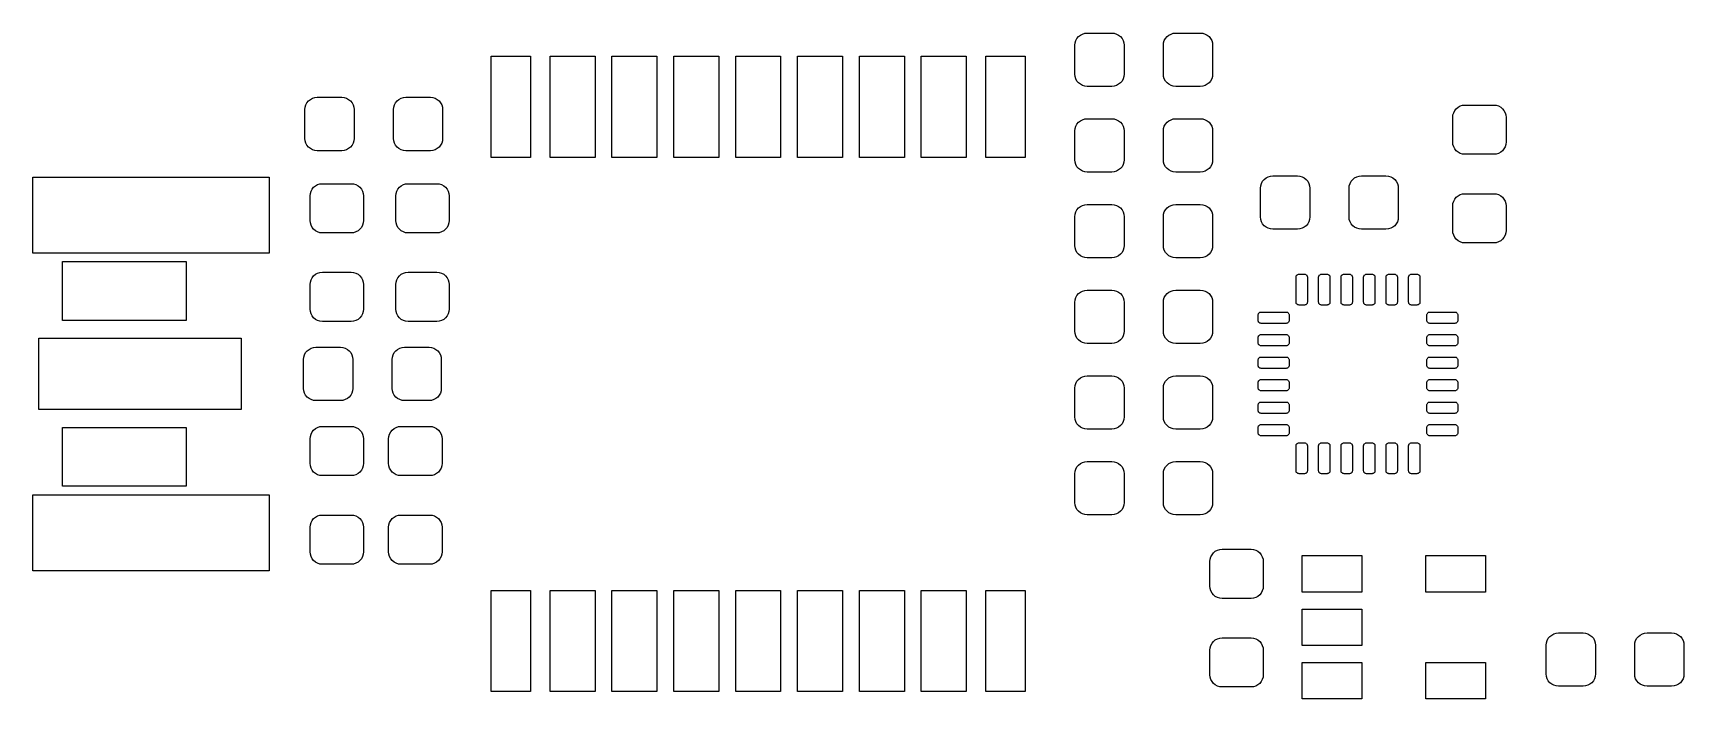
# Model space of a CAD drawing. Extents: x -0.06 to 1.1, y 0.07 to 0.54.
import ezdxf

# ---------------------------------------------------------------- set-up
doc = ezdxf.new("R2010")
doc.units = 0
doc.header["$MEASUREMENT"] = 0
doc.layers.add('BLACK', color=7, linetype='CONTINUOUS')

msp = doc.modelspace()

# ---------------------------------------------------------------- linework, layer by layer
at = {"layer": 'BLACK', "linetype": 'CONTINUOUS'}
for p, q in [((0.6718, 0.5301), (0.6719, 0.5318)), ((0.6719, 0.5318), (0.6724, 0.5334)), ((0.6724, 0.5334), (0.6732, 0.5349)), ((0.6732, 0.5349), (0.6743, 0.5362)), ((0.6743, 0.5362), (0.6756, 0.5372)), ((0.6756, 0.5372), (0.6771, 0.538)), ((0.6771, 0.538), (0.6787, 0.5385)), ((0.6787, 0.5385), (0.6804, 0.5387)), ((0.6804, 0.5387), (0.6976, 0.5387)), ((0.6976, 0.5387), (0.6993, 0.5385)), ((0.6993, 0.5385), (0.7009, 0.538)), ((0.7009, 0.538), (0.7024, 0.5372)), ((0.7024, 0.5372), (0.7037, 0.5362)), ((0.7037, 0.5362), (0.7048, 0.5349)), ((0.7048, 0.5349), (0.7056, 0.5334)), ((0.7056, 0.5334), (0.7061, 0.5318)), ((0.7061, 0.5318), (0.7062, 0.5301)), ((0.7338, 0.5301), (0.7339, 0.5318)), ((0.7339, 0.5318), (0.7344, 0.5334)), ((0.7344, 0.5334), (0.7352, 0.5349)), ((0.7352, 0.5349), (0.7363, 0.5362)), ((0.7363, 0.5362), (0.7376, 0.5372)), ((0.7376, 0.5372), (0.7391, 0.538)), ((0.7391, 0.538), (0.7407, 0.5385)), ((0.7407, 0.5385), (0.7424, 0.5387)), ((0.7424, 0.5387), (0.7596, 0.5387)), ((0.7596, 0.5387), (0.7613, 0.5385)), ((0.7613, 0.5385), (0.7629, 0.538)), ((0.7629, 0.538), (0.7644, 0.5372)), ((0.7644, 0.5372), (0.7657, 0.5362)), ((0.7657, 0.5362), (0.7668, 0.5349)), ((0.7668, 0.5349), (0.7676, 0.5334)), ((0.7676, 0.5334), (0.7681, 0.5318)), ((0.7681, 0.5318), (0.7682, 0.5301)), ((0.263, 0.4516), (0.263, 0.5224)), ((0.263, 0.5224), (0.2906, 0.5224)), ((0.2906, 0.5224), (0.2906, 0.4516)), ((0.3043, 0.4516), (0.3043, 0.5224)), ((0.3043, 0.5224), (0.3358, 0.5224)), ((0.3358, 0.5224), (0.3358, 0.4516)), ((0.3476, 0.4516), (0.3476, 0.5224)), ((0.3476, 0.5224), (0.3791, 0.5224)), ((0.3791, 0.5224), (0.3791, 0.4516)), ((0.3909, 0.4516), (0.3909, 0.5224)), ((0.3909, 0.5224), (0.4224, 0.5224)), ((0.4224, 0.5224), (0.4224, 0.4516)), ((0.4343, 0.4516), (0.4343, 0.5224)), ((0.4343, 0.5224), (0.4657, 0.5224)), ((0.4657, 0.5224), (0.4657, 0.4516)), ((0.4776, 0.4516), (0.4776, 0.5224)), ((0.4776, 0.5224), (0.5091, 0.5224)), ((0.5091, 0.5224), (0.5091, 0.4516)), ((0.5209, 0.4516), (0.5209, 0.5224)), ((0.5209, 0.5224), (0.5524, 0.5224)), ((0.5524, 0.5224), (0.5524, 0.4516)), ((0.5642, 0.4516), (0.5642, 0.5224)), ((0.5642, 0.5224), (0.5957, 0.5224)), ((0.5957, 0.5224), (0.5957, 0.4516)), ((0.6094, 0.4516), (0.6094, 0.5224)), ((0.6094, 0.5224), (0.637, 0.5224)), ((0.637, 0.5224), (0.637, 0.4516)), ((0.6718, 0.5099), (0.6718, 0.5301)), ((0.7062, 0.5301), (0.7062, 0.5099)), ((0.7338, 0.5099), (0.7338, 0.5301)), ((0.7682, 0.5301), (0.7682, 0.5099)), ((0.6719, 0.5082), (0.6718, 0.5099)), ((0.7062, 0.5099), (0.7061, 0.5082)), ((0.7339, 0.5082), (0.7338, 0.5099)), ((0.7682, 0.5099), (0.7681, 0.5082)), ((0.6724, 0.5066), (0.6719, 0.5082)), ((0.6732, 0.5051), (0.6724, 0.5066)), ((0.6743, 0.5038), (0.6732, 0.5051)), ((0.6756, 0.5028), (0.6743, 0.5038)), ((0.6771, 0.502), (0.6756, 0.5028)), ((0.6787, 0.5015), (0.6771, 0.502)), ((0.6804, 0.5013), (0.6787, 0.5015)), ((0.6976, 0.5013), (0.6804, 0.5013)), ((0.6993, 0.5015), (0.6976, 0.5013)), ((0.7009, 0.502), (0.6993, 0.5015)), ((0.7024, 0.5028), (0.7009, 0.502)), ((0.7037, 0.5038), (0.7024, 0.5028)), ((0.7048, 0.5051), (0.7037, 0.5038)), ((0.7056, 0.5066), (0.7048, 0.5051)), ((0.7061, 0.5082), (0.7056, 0.5066)), ((0.7344, 0.5066), (0.7339, 0.5082)), ((0.7352, 0.5051), (0.7344, 0.5066)), ((0.7363, 0.5038), (0.7352, 0.5051)), ((0.7376, 0.5028), (0.7363, 0.5038)), ((0.7391, 0.502), (0.7376, 0.5028)), ((0.7407, 0.5015), (0.7391, 0.502)), ((0.7424, 0.5013), (0.7407, 0.5015)), ((0.7596, 0.5013), (0.7424, 0.5013)), ((0.7613, 0.5015), (0.7596, 0.5013)), ((0.7629, 0.502), (0.7613, 0.5015)), ((0.7644, 0.5028), (0.7629, 0.502)), ((0.7657, 0.5038), (0.7644, 0.5028)), ((0.7668, 0.5051), (0.7657, 0.5038)), ((0.7676, 0.5066), (0.7668, 0.5051)), ((0.7681, 0.5082), (0.7676, 0.5066)), ((0.1327, 0.4851), (0.1328, 0.4868)), ((0.1328, 0.4868), (0.1333, 0.4884)), ((0.1333, 0.4884), (0.1341, 0.4899)), ((0.1341, 0.4899), (0.1352, 0.4912)), ((0.1352, 0.4912), (0.1365, 0.4922)), ((0.1365, 0.4922), (0.138, 0.493)), ((0.138, 0.493), (0.1396, 0.4935)), ((0.1396, 0.4935), (0.1413, 0.4937)), ((0.1413, 0.4937), (0.1585, 0.4937)), ((0.1585, 0.4937), (0.1602, 0.4935)), ((0.1602, 0.4935), (0.1618, 0.493)), ((0.1618, 0.493), (0.1633, 0.4922)), ((0.1633, 0.4922), (0.1646, 0.4912)), ((0.1646, 0.4912), (0.1657, 0.4899)), ((0.1657, 0.4899), (0.1665, 0.4884)), ((0.1665, 0.4884), (0.167, 0.4868)), ((0.167, 0.4868), (0.1671, 0.4851)), ((0.1947, 0.4851), (0.1949, 0.4868)), ((0.1949, 0.4868), (0.1953, 0.4884)), ((0.1953, 0.4884), (0.1961, 0.4899)), ((0.1961, 0.4899), (0.1972, 0.4912)), ((0.1972, 0.4912), (0.1985, 0.4922)), ((0.1985, 0.4922), (0.2, 0.493)), ((0.2, 0.493), (0.2016, 0.4935)), ((0.2016, 0.4935), (0.2033, 0.4937)), ((0.2033, 0.4937), (0.2205, 0.4937)), ((0.2205, 0.4937), (0.2222, 0.4935)), ((0.2222, 0.4935), (0.2238, 0.493)), ((0.2238, 0.493), (0.2253, 0.4922)), ((0.2253, 0.4922), (0.2266, 0.4912)), ((0.2266, 0.4912), (0.2277, 0.4899)), ((0.2277, 0.4899), (0.2285, 0.4884)), ((0.2285, 0.4884), (0.229, 0.4868)), ((0.229, 0.4868), (0.2291, 0.4851)), ((0.9378, 0.4844), (0.9388, 0.4857)), ((0.9388, 0.4857), (0.9401, 0.4868)), ((0.9401, 0.4868), (0.9416, 0.4876)), ((0.9416, 0.4876), (0.9432, 0.4881)), ((0.9432, 0.4881), (0.9449, 0.4882)), ((0.9449, 0.4882), (0.9651, 0.4882)), ((0.9651, 0.4882), (0.9668, 0.4881)), ((0.9668, 0.4881), (0.9684, 0.4876)), ((0.9684, 0.4876), (0.9699, 0.4868)), ((0.9699, 0.4868), (0.9712, 0.4857)), ((0.9712, 0.4857), (0.9722, 0.4844)), ((0.1327, 0.4649), (0.1327, 0.4851)), ((0.1671, 0.4851), (0.1671, 0.4649)), ((0.1947, 0.4649), (0.1947, 0.4851)), ((0.2291, 0.4851), (0.2291, 0.4649)), ((0.6724, 0.4734), (0.6732, 0.4749)), ((0.6732, 0.4749), (0.6743, 0.4762)), ((0.6743, 0.4762), (0.6756, 0.4772)), ((0.6756, 0.4772), (0.6771, 0.478)), ((0.6771, 0.478), (0.6787, 0.4785)), ((0.6787, 0.4785), (0.6804, 0.4787)), ((0.6804, 0.4787), (0.6976, 0.4787)), ((0.6976, 0.4787), (0.6993, 0.4785)), ((0.6993, 0.4785), (0.7009, 0.478)), ((0.7009, 0.478), (0.7024, 0.4772)), ((0.7024, 0.4772), (0.7037, 0.4762)), ((0.7037, 0.4762), (0.7048, 0.4749)), ((0.7048, 0.4749), (0.7056, 0.4734)), ((0.7344, 0.4734), (0.7352, 0.4749)), ((0.7352, 0.4749), (0.7363, 0.4762)), ((0.7363, 0.4762), (0.7376, 0.4772)), ((0.7376, 0.4772), (0.7391, 0.478)), ((0.7391, 0.478), (0.7407, 0.4785)), ((0.7407, 0.4785), (0.7424, 0.4787)), ((0.7424, 0.4787), (0.7596, 0.4787)), ((0.7596, 0.4787), (0.7613, 0.4785)), ((0.7613, 0.4785), (0.7629, 0.478)), ((0.7629, 0.478), (0.7644, 0.4772)), ((0.7644, 0.4772), (0.7657, 0.4762)), ((0.7657, 0.4762), (0.7668, 0.4749)), ((0.7668, 0.4749), (0.7676, 0.4734)), ((0.9363, 0.4796), (0.9365, 0.4813)), ((0.9363, 0.4624), (0.9363, 0.4796)), ((0.9365, 0.4813), (0.937, 0.4829)), ((0.937, 0.4829), (0.9378, 0.4844)), ((0.9722, 0.4844), (0.973, 0.4829)), ((0.973, 0.4829), (0.9735, 0.4813)), ((0.9735, 0.4813), (0.9737, 0.4796)), ((0.9737, 0.4796), (0.9737, 0.4624)), ((0.1328, 0.4632), (0.1327, 0.4649)), ((0.1333, 0.4616), (0.1328, 0.4632)), ((0.167, 0.4632), (0.1665, 0.4616)), ((0.1671, 0.4649), (0.167, 0.4632)), ((0.1949, 0.4632), (0.1947, 0.4649)), ((0.1953, 0.4616), (0.1949, 0.4632)), ((0.229, 0.4632), (0.2285, 0.4616)), ((0.2291, 0.4649), (0.229, 0.4632)), ((0.6718, 0.4701), (0.6719, 0.4718)), ((0.6718, 0.4499), (0.6718, 0.4701)), ((0.6719, 0.4718), (0.6724, 0.4734)), ((0.7056, 0.4734), (0.7061, 0.4718)), ((0.7061, 0.4718), (0.7062, 0.4701)), ((0.7062, 0.4701), (0.7062, 0.4499)), ((0.7338, 0.4701), (0.7339, 0.4718)), ((0.7338, 0.4499), (0.7338, 0.4701)), ((0.7339, 0.4718), (0.7344, 0.4734)), ((0.7676, 0.4734), (0.7681, 0.4718)), ((0.7681, 0.4718), (0.7682, 0.4701)), ((0.7682, 0.4701), (0.7682, 0.4499)), ((0.9365, 0.4607), (0.9363, 0.4624)), ((0.9737, 0.4624), (0.9735, 0.4607)), ((0.1341, 0.4601), (0.1333, 0.4616)), ((0.1352, 0.4588), (0.1341, 0.4601)), ((0.1365, 0.4578), (0.1352, 0.4588)), ((0.138, 0.457), (0.1365, 0.4578)), ((0.1396, 0.4565), (0.138, 0.457)), ((0.1413, 0.4563), (0.1396, 0.4565)), ((0.1585, 0.4563), (0.1413, 0.4563)), ((0.1602, 0.4565), (0.1585, 0.4563)), ((0.1618, 0.457), (0.1602, 0.4565)), ((0.1633, 0.4578), (0.1618, 0.457)), ((0.1646, 0.4588), (0.1633, 0.4578)), ((0.1657, 0.4601), (0.1646, 0.4588)), ((0.1665, 0.4616), (0.1657, 0.4601)), ((0.1961, 0.4601), (0.1953, 0.4616)), ((0.1972, 0.4588), (0.1961, 0.4601)), ((0.1985, 0.4578), (0.1972, 0.4588)), ((0.2, 0.457), (0.1985, 0.4578)), ((0.2016, 0.4565), (0.2, 0.457)), ((0.2033, 0.4563), (0.2016, 0.4565)), ((0.2205, 0.4563), (0.2033, 0.4563)), ((0.2222, 0.4565), (0.2205, 0.4563)), ((0.2238, 0.457), (0.2222, 0.4565)), ((0.2253, 0.4578), (0.2238, 0.457)), ((0.2266, 0.4588), (0.2253, 0.4578)), ((0.2277, 0.4601), (0.2266, 0.4588)), ((0.2285, 0.4616), (0.2277, 0.4601)), ((0.2906, 0.4516), (0.263, 0.4516)), ((0.3358, 0.4516), (0.3043, 0.4516)), ((0.3791, 0.4516), (0.3476, 0.4516)), ((0.4224, 0.4516), (0.3909, 0.4516)), ((0.4657, 0.4516), (0.4343, 0.4516)), ((0.5091, 0.4516), (0.4776, 0.4516)), ((0.5524, 0.4516), (0.5209, 0.4516)), ((0.5957, 0.4516), (0.5642, 0.4516)), ((0.637, 0.4516), (0.6094, 0.4516)), ((0.937, 0.4591), (0.9365, 0.4607)), ((0.9378, 0.4576), (0.937, 0.4591)), ((0.9388, 0.4563), (0.9378, 0.4576)), ((0.9401, 0.4552), (0.9388, 0.4563)), ((0.9416, 0.4544), (0.9401, 0.4552)), ((0.9432, 0.4539), (0.9416, 0.4544)), ((0.9449, 0.4538), (0.9432, 0.4539)), ((0.9651, 0.4538), (0.9449, 0.4538)), ((0.9668, 0.4539), (0.9651, 0.4538)), ((0.9684, 0.4544), (0.9668, 0.4539)), ((0.9699, 0.4552), (0.9684, 0.4544)), ((0.9712, 0.4563), (0.9699, 0.4552)), ((0.9722, 0.4576), (0.9712, 0.4563)), ((0.973, 0.4591), (0.9722, 0.4576)), ((0.9735, 0.4607), (0.973, 0.4591)), ((0.6719, 0.4482), (0.6718, 0.4499)), ((0.6724, 0.4466), (0.6719, 0.4482)), ((0.6732, 0.4451), (0.6724, 0.4466)), ((0.6743, 0.4438), (0.6732, 0.4451)), ((0.6756, 0.4428), (0.6743, 0.4438)), ((0.6771, 0.442), (0.6756, 0.4428)), ((0.6787, 0.4415), (0.6771, 0.442)), ((0.6804, 0.4413), (0.6787, 0.4415)), ((0.6976, 0.4413), (0.6804, 0.4413)), ((0.6993, 0.4415), (0.6976, 0.4413)), ((0.7009, 0.442), (0.6993, 0.4415)), ((0.7024, 0.4428), (0.7009, 0.442)), ((0.7037, 0.4438), (0.7024, 0.4428)), ((0.7048, 0.4451), (0.7037, 0.4438)), ((0.7056, 0.4466), (0.7048, 0.4451)), ((0.7061, 0.4482), (0.7056, 0.4466)), ((0.7062, 0.4499), (0.7061, 0.4482)), ((0.7339, 0.4482), (0.7338, 0.4499)), ((0.7344, 0.4466), (0.7339, 0.4482)), ((0.7352, 0.4451), (0.7344, 0.4466)), ((0.7363, 0.4438), (0.7352, 0.4451)), ((0.7376, 0.4428), (0.7363, 0.4438)), ((0.7391, 0.442), (0.7376, 0.4428)), ((0.7407, 0.4415), (0.7391, 0.442)), ((0.7424, 0.4413), (0.7407, 0.4415)), ((0.7596, 0.4413), (0.7424, 0.4413)), ((0.7613, 0.4415), (0.7596, 0.4413)), ((0.7629, 0.442), (0.7613, 0.4415)), ((0.7644, 0.4428), (0.7629, 0.442)), ((0.7657, 0.4438), (0.7644, 0.4428)), ((0.7668, 0.4451), (0.7657, 0.4438)), ((0.7676, 0.4466), (0.7668, 0.4451)), ((0.7681, 0.4482), (0.7676, 0.4466)), ((0.7682, 0.4499), (0.7681, 0.4482)), ((-0.0577, 0.3846), (-0.0577, 0.4378)), ((-0.0577, 0.4378), (0.1077, 0.4378)), ((0.1077, 0.4378), (0.1077, 0.3846)), ((0.1365, 0.4263), (0.137, 0.4279)), ((0.137, 0.4279), (0.1378, 0.4294)), ((0.1378, 0.4294), (0.1388, 0.4307)), ((0.1388, 0.4307), (0.1401, 0.4318)), ((0.1401, 0.4318), (0.1416, 0.4326)), ((0.1416, 0.4326), (0.1432, 0.4331)), ((0.1432, 0.4331), (0.1449, 0.4332)), ((0.1449, 0.4332), (0.1651, 0.4332)), ((0.1651, 0.4332), (0.1668, 0.4331)), ((0.1668, 0.4331), (0.1684, 0.4326)), ((0.1684, 0.4326), (0.1699, 0.4318)), ((0.1699, 0.4318), (0.1712, 0.4307)), ((0.1712, 0.4307), (0.1722, 0.4294)), ((0.1722, 0.4294), (0.173, 0.4279)), ((0.173, 0.4279), (0.1735, 0.4263)), ((0.1965, 0.4263), (0.197, 0.4279)), ((0.197, 0.4279), (0.1978, 0.4294)), ((0.1978, 0.4294), (0.1988, 0.4307)), ((0.1988, 0.4307), (0.2001, 0.4318)), ((0.2001, 0.4318), (0.2016, 0.4326)), ((0.2016, 0.4326), (0.2032, 0.4331)), ((0.2032, 0.4331), (0.2049, 0.4332)), ((0.2049, 0.4332), (0.2251, 0.4332)), ((0.2251, 0.4332), (0.2268, 0.4331)), ((0.2268, 0.4331), (0.2284, 0.4326)), ((0.2284, 0.4326), (0.2299, 0.4318)), ((0.2299, 0.4318), (0.2312, 0.4307)), ((0.2312, 0.4307), (0.2322, 0.4294)), ((0.2322, 0.4294), (0.233, 0.4279)), ((0.233, 0.4279), (0.2335, 0.4263)), ((0.8018, 0.4301), (0.8019, 0.4318)), ((0.8018, 0.4099), (0.8018, 0.4301)), ((0.8019, 0.4318), (0.8024, 0.4334)), ((0.8024, 0.4334), (0.8032, 0.4349)), ((0.8032, 0.4349), (0.8043, 0.4362)), ((0.8043, 0.4362), (0.8056, 0.4372)), ((0.8056, 0.4372), (0.8071, 0.438)), ((0.8071, 0.438), (0.8087, 0.4385)), ((0.8087, 0.4385), (0.8104, 0.4387)), ((0.8104, 0.4387), (0.8276, 0.4387)), ((0.8276, 0.4387), (0.8293, 0.4385)), ((0.8293, 0.4385), (0.8309, 0.438)), ((0.8309, 0.438), (0.8324, 0.4372)), ((0.8324, 0.4372), (0.8337, 0.4362)), ((0.8337, 0.4362), (0.8348, 0.4349)), ((0.8348, 0.4349), (0.8356, 0.4334)), ((0.8356, 0.4334), (0.8361, 0.4318)), ((0.8361, 0.4318), (0.8362, 0.4301)), ((0.8362, 0.4301), (0.8362, 0.4099)), ((0.8638, 0.4301), (0.8639, 0.4318)), ((0.8638, 0.4099), (0.8638, 0.4301)), ((0.8639, 0.4318), (0.8644, 0.4334)), ((0.8644, 0.4334), (0.8652, 0.4349)), ((0.8652, 0.4349), (0.8663, 0.4362)), ((0.8663, 0.4362), (0.8676, 0.4372)), ((0.8676, 0.4372), (0.8691, 0.438)), ((0.8691, 0.438), (0.8707, 0.4385)), ((0.8707, 0.4385), (0.8724, 0.4387)), ((0.8724, 0.4387), (0.8896, 0.4387)), ((0.8896, 0.4387), (0.8913, 0.4385)), ((0.8913, 0.4385), (0.8929, 0.438)), ((0.8929, 0.438), (0.8944, 0.4372)), ((0.8944, 0.4372), (0.8957, 0.4362)), ((0.8957, 0.4362), (0.8968, 0.4349)), ((0.8968, 0.4349), (0.8976, 0.4334)), ((0.8976, 0.4334), (0.8981, 0.4318)), ((0.8981, 0.4318), (0.8982, 0.4301)), ((0.8982, 0.4301), (0.8982, 0.4099)), ((0.1363, 0.4246), (0.1365, 0.4263)), ((0.1363, 0.4074), (0.1363, 0.4246)), ((0.1735, 0.4263), (0.1737, 0.4246)), ((0.1737, 0.4246), (0.1737, 0.4074)), ((0.1963, 0.4246), (0.1965, 0.4263)), ((0.1963, 0.4074), (0.1963, 0.4246)), ((0.2335, 0.4263), (0.2337, 0.4246)), ((0.2337, 0.4246), (0.2337, 0.4074)), ((0.6732, 0.4149), (0.6743, 0.4162)), ((0.6743, 0.4162), (0.6756, 0.4172)), ((0.6756, 0.4172), (0.6771, 0.418)), ((0.6771, 0.418), (0.6787, 0.4185)), ((0.6787, 0.4185), (0.6804, 0.4187)), ((0.6804, 0.4187), (0.6976, 0.4187)), ((0.6976, 0.4187), (0.6993, 0.4185)), ((0.6993, 0.4185), (0.7009, 0.418)), ((0.7009, 0.418), (0.7024, 0.4172)), ((0.7024, 0.4172), (0.7037, 0.4162)), ((0.7037, 0.4162), (0.7048, 0.4149)), ((0.7352, 0.4149), (0.7363, 0.4162)), ((0.7363, 0.4162), (0.7376, 0.4172)), ((0.7376, 0.4172), (0.7391, 0.418)), ((0.7391, 0.418), (0.7407, 0.4185)), ((0.7407, 0.4185), (0.7424, 0.4187)), ((0.7424, 0.4187), (0.7596, 0.4187)), ((0.7596, 0.4187), (0.7613, 0.4185)), ((0.7613, 0.4185), (0.7629, 0.418)), ((0.7629, 0.418), (0.7644, 0.4172)), ((0.7644, 0.4172), (0.7657, 0.4162)), ((0.7657, 0.4162), (0.7668, 0.4149)), ((0.9363, 0.4176), (0.9365, 0.4193)), ((0.9363, 0.4004), (0.9363, 0.4176)), ((0.9365, 0.4193), (0.937, 0.4209)), ((0.937, 0.4209), (0.9378, 0.4224)), ((0.9378, 0.4224), (0.9388, 0.4237)), ((0.9388, 0.4237), (0.9401, 0.4248)), ((0.9401, 0.4248), (0.9416, 0.4256)), ((0.9416, 0.4256), (0.9432, 0.4261)), ((0.9432, 0.4261), (0.9449, 0.4262)), ((0.9449, 0.4262), (0.9651, 0.4262)), ((0.9651, 0.4262), (0.9668, 0.4261)), ((0.9668, 0.4261), (0.9684, 0.4256)), ((0.9684, 0.4256), (0.9699, 0.4248)), ((0.9699, 0.4248), (0.9712, 0.4237)), ((0.9712, 0.4237), (0.9722, 0.4224)), ((0.9722, 0.4224), (0.973, 0.4209)), ((0.973, 0.4209), (0.9735, 0.4193)), ((0.9735, 0.4193), (0.9737, 0.4176)), ((0.9737, 0.4176), (0.9737, 0.4004)), ((0.1365, 0.4057), (0.1363, 0.4074)), ((0.137, 0.4041), (0.1365, 0.4057)), ((0.1735, 0.4057), (0.173, 0.4041)), ((0.1737, 0.4074), (0.1735, 0.4057)), ((0.1965, 0.4057), (0.1963, 0.4074)), ((0.197, 0.4041), (0.1965, 0.4057)), ((0.2335, 0.4057), (0.233, 0.4041)), ((0.2337, 0.4074), (0.2335, 0.4057)), ((0.6718, 0.4101), (0.6719, 0.4118)), ((0.6718, 0.3899), (0.6718, 0.4101)), ((0.6719, 0.4118), (0.6724, 0.4134)), ((0.6724, 0.4134), (0.6732, 0.4149)), ((0.7048, 0.4149), (0.7056, 0.4134)), ((0.7056, 0.4134), (0.7061, 0.4118)), ((0.7061, 0.4118), (0.7062, 0.4101)), ((0.7062, 0.4101), (0.7062, 0.3899)), ((0.7338, 0.4101), (0.7339, 0.4118)), ((0.7338, 0.3899), (0.7338, 0.4101)), ((0.7339, 0.4118), (0.7344, 0.4134)), ((0.7344, 0.4134), (0.7352, 0.4149)), ((0.7668, 0.4149), (0.7676, 0.4134)), ((0.7676, 0.4134), (0.7681, 0.4118)), ((0.7681, 0.4118), (0.7682, 0.4101)), ((0.7682, 0.4101), (0.7682, 0.3899)), ((0.8019, 0.4082), (0.8018, 0.4099)), ((0.8024, 0.4066), (0.8019, 0.4082)), ((0.8032, 0.4051), (0.8024, 0.4066)), ((0.8043, 0.4038), (0.8032, 0.4051)), ((0.8348, 0.4051), (0.8337, 0.4038)), ((0.8356, 0.4066), (0.8348, 0.4051)), ((0.8361, 0.4082), (0.8356, 0.4066)), ((0.8362, 0.4099), (0.8361, 0.4082)), ((0.8639, 0.4082), (0.8638, 0.4099)), ((0.8644, 0.4066), (0.8639, 0.4082)), ((0.8652, 0.4051), (0.8644, 0.4066)), ((0.8663, 0.4038), (0.8652, 0.4051)), ((0.8968, 0.4051), (0.8957, 0.4038)), ((0.8976, 0.4066), (0.8968, 0.4051)), ((0.8981, 0.4082), (0.8976, 0.4066)), ((0.8982, 0.4099), (0.8981, 0.4082)), ((0.1378, 0.4026), (0.137, 0.4041)), ((0.1388, 0.4013), (0.1378, 0.4026)), ((0.1401, 0.4002), (0.1388, 0.4013)), ((0.1416, 0.3994), (0.1401, 0.4002)), ((0.1432, 0.3989), (0.1416, 0.3994)), ((0.1449, 0.3988), (0.1432, 0.3989)), ((0.1651, 0.3988), (0.1449, 0.3988)), ((0.1668, 0.3989), (0.1651, 0.3988)), ((0.1684, 0.3994), (0.1668, 0.3989)), ((0.1699, 0.4002), (0.1684, 0.3994)), ((0.1712, 0.4013), (0.1699, 0.4002)), ((0.1722, 0.4026), (0.1712, 0.4013)), ((0.173, 0.4041), (0.1722, 0.4026)), ((0.1978, 0.4026), (0.197, 0.4041)), ((0.1988, 0.4013), (0.1978, 0.4026)), ((0.2001, 0.4002), (0.1988, 0.4013)), ((0.2016, 0.3994), (0.2001, 0.4002)), ((0.2032, 0.3989), (0.2016, 0.3994)), ((0.2049, 0.3988), (0.2032, 0.3989)), ((0.2251, 0.3988), (0.2049, 0.3988)), ((0.2268, 0.3989), (0.2251, 0.3988)), ((0.2284, 0.3994), (0.2268, 0.3989)), ((0.2299, 0.4002), (0.2284, 0.3994)), ((0.2312, 0.4013), (0.2299, 0.4002)), ((0.2322, 0.4026), (0.2312, 0.4013)), ((0.233, 0.4041), (0.2322, 0.4026)), ((0.8056, 0.4028), (0.8043, 0.4038)), ((0.8071, 0.402), (0.8056, 0.4028)), ((0.8087, 0.4015), (0.8071, 0.402)), ((0.8104, 0.4013), (0.8087, 0.4015)), ((0.8276, 0.4013), (0.8104, 0.4013)), ((0.8293, 0.4015), (0.8276, 0.4013)), ((0.8309, 0.402), (0.8293, 0.4015)), ((0.8324, 0.4028), (0.8309, 0.402)), ((0.8337, 0.4038), (0.8324, 0.4028)), ((0.8676, 0.4028), (0.8663, 0.4038)), ((0.8691, 0.402), (0.8676, 0.4028)), ((0.8707, 0.4015), (0.8691, 0.402)), ((0.8724, 0.4013), (0.8707, 0.4015)), ((0.8896, 0.4013), (0.8724, 0.4013)), ((0.8913, 0.4015), (0.8896, 0.4013)), ((0.8929, 0.402), (0.8913, 0.4015)), ((0.8944, 0.4028), (0.8929, 0.402)), ((0.8957, 0.4038), (0.8944, 0.4028)), ((0.9365, 0.3987), (0.9363, 0.4004)), ((0.937, 0.3971), (0.9365, 0.3987)), ((0.9378, 0.3956), (0.937, 0.3971)), ((0.9388, 0.3943), (0.9378, 0.3956)), ((0.9401, 0.3932), (0.9388, 0.3943)), ((0.9416, 0.3924), (0.9401, 0.3932)), ((0.9699, 0.3932), (0.9684, 0.3924)), ((0.9712, 0.3943), (0.9699, 0.3932)), ((0.9722, 0.3956), (0.9712, 0.3943)), ((0.973, 0.3971), (0.9722, 0.3956)), ((0.9735, 0.3987), (0.973, 0.3971)), ((0.9737, 0.4004), (0.9735, 0.3987)), ((0.1077, 0.3846), (-0.0577, 0.3846)), ((0.6719, 0.3882), (0.6718, 0.3899)), ((0.6724, 0.3866), (0.6719, 0.3882)), ((0.6732, 0.3851), (0.6724, 0.3866)), ((0.6743, 0.3838), (0.6732, 0.3851)), ((0.6756, 0.3828), (0.6743, 0.3838)), ((0.6771, 0.382), (0.6756, 0.3828)), ((0.6787, 0.3815), (0.6771, 0.382)), ((0.6804, 0.3813), (0.6787, 0.3815)), ((0.6993, 0.3815), (0.6976, 0.3813)), ((0.7009, 0.382), (0.6993, 0.3815)), ((0.7024, 0.3828), (0.7009, 0.382)), ((0.7037, 0.3838), (0.7024, 0.3828)), ((0.7048, 0.3851), (0.7037, 0.3838)), ((0.7056, 0.3866), (0.7048, 0.3851)), ((0.7061, 0.3882), (0.7056, 0.3866)), ((0.7062, 0.3899), (0.7061, 0.3882)), ((0.7339, 0.3882), (0.7338, 0.3899)), ((0.7344, 0.3866), (0.7339, 0.3882)), ((0.7352, 0.3851), (0.7344, 0.3866)), ((0.7363, 0.3838), (0.7352, 0.3851)), ((0.7376, 0.3828), (0.7363, 0.3838)), ((0.7391, 0.382), (0.7376, 0.3828)), ((0.7407, 0.3815), (0.7391, 0.382)), ((0.7424, 0.3813), (0.7407, 0.3815)), ((0.7613, 0.3815), (0.7596, 0.3813)), ((0.7629, 0.382), (0.7613, 0.3815)), ((0.7644, 0.3828), (0.7629, 0.382)), ((0.7657, 0.3838), (0.7644, 0.3828)), ((0.7668, 0.3851), (0.7657, 0.3838)), ((0.7676, 0.3866), (0.7668, 0.3851)), ((0.7681, 0.3882), (0.7676, 0.3866)), ((0.7682, 0.3899), (0.7681, 0.3882)), ((0.9432, 0.3919), (0.9416, 0.3924)), ((0.9449, 0.3918), (0.9432, 0.3919)), ((0.9651, 0.3918), (0.9449, 0.3918)), ((0.9668, 0.3919), (0.9651, 0.3918)), ((0.9684, 0.3924), (0.9668, 0.3919)), ((-0.037, 0.3374), (-0.037, 0.3787)), ((-0.037, 0.3787), (0.0496, 0.3787)), ((0.0496, 0.3787), (0.0496, 0.3374)), ((0.1401, 0.3698), (0.1416, 0.3706)), ((0.1416, 0.3706), (0.1432, 0.3711)), ((0.1432, 0.3711), (0.1449, 0.3712)), ((0.1449, 0.3712), (0.1651, 0.3712)), ((0.1651, 0.3712), (0.1668, 0.3711)), ((0.1668, 0.3711), (0.1684, 0.3706)), ((0.1684, 0.3706), (0.1699, 0.3698)), ((0.2001, 0.3698), (0.2016, 0.3706)), ((0.2016, 0.3706), (0.2032, 0.3711)), ((0.2032, 0.3711), (0.2049, 0.3712)), ((0.2049, 0.3712), (0.2251, 0.3712)), ((0.2251, 0.3712), (0.2268, 0.3711)), ((0.2268, 0.3711), (0.2284, 0.3706)), ((0.2284, 0.3706), (0.2299, 0.3698)), ((0.6976, 0.3813), (0.6804, 0.3813)), ((0.7596, 0.3813), (0.7424, 0.3813)), ((0.1363, 0.3626), (0.1365, 0.3643)), ((0.1363, 0.3454), (0.1363, 0.3626)), ((0.1365, 0.3643), (0.137, 0.3659)), ((0.137, 0.3659), (0.1378, 0.3674)), ((0.1378, 0.3674), (0.1388, 0.3687)), ((0.1388, 0.3687), (0.1401, 0.3698)), ((0.1699, 0.3698), (0.1712, 0.3687)), ((0.1712, 0.3687), (0.1722, 0.3674)), ((0.1722, 0.3674), (0.173, 0.3659)), ((0.173, 0.3659), (0.1735, 0.3643)), ((0.1735, 0.3643), (0.1737, 0.3626)), ((0.1737, 0.3626), (0.1737, 0.3454)), ((0.1963, 0.3626), (0.1965, 0.3643)), ((0.1963, 0.3454), (0.1963, 0.3626)), ((0.1965, 0.3643), (0.197, 0.3659)), ((0.197, 0.3659), (0.1978, 0.3674)), ((0.1978, 0.3674), (0.1988, 0.3687)), ((0.1988, 0.3687), (0.2001, 0.3698)), ((0.2299, 0.3698), (0.2312, 0.3687)), ((0.2312, 0.3687), (0.2322, 0.3674)), ((0.2322, 0.3674), (0.233, 0.3659)), ((0.233, 0.3659), (0.2335, 0.3643)), ((0.2335, 0.3643), (0.2337, 0.3626)), ((0.2337, 0.3626), (0.2337, 0.3454)), ((0.6771, 0.358), (0.6787, 0.3585)), ((0.6787, 0.3585), (0.6804, 0.3587)), ((0.6804, 0.3587), (0.6976, 0.3587)), ((0.6976, 0.3587), (0.6993, 0.3585)), ((0.6993, 0.3585), (0.7009, 0.358)), ((0.7391, 0.358), (0.7407, 0.3585)), ((0.7407, 0.3585), (0.7424, 0.3587)), ((0.7424, 0.3587), (0.7596, 0.3587)), ((0.7596, 0.3587), (0.7613, 0.3585)), ((0.7613, 0.3585), (0.7629, 0.358)), ((0.8267, 0.3683), (0.8268, 0.3687)), ((0.8267, 0.3679), (0.8267, 0.3683)), ((0.8267, 0.3502), (0.8267, 0.3679)), ((0.8268, 0.3687), (0.827, 0.369)), ((0.827, 0.369), (0.8273, 0.3693)), ((0.8273, 0.3693), (0.8276, 0.3695)), ((0.8276, 0.3695), (0.8279, 0.3697)), ((0.8279, 0.3697), (0.8283, 0.3698)), ((0.8283, 0.3698), (0.8287, 0.3699)), ((0.8287, 0.3699), (0.8326, 0.3699)), ((0.8326, 0.3699), (0.833, 0.3698)), ((0.833, 0.3698), (0.8334, 0.3697)), ((0.8334, 0.3697), (0.8337, 0.3695)), ((0.8337, 0.3695), (0.834, 0.3693)), ((0.834, 0.3693), (0.8342, 0.369)), ((0.8342, 0.369), (0.8344, 0.3687)), ((0.8344, 0.3687), (0.8345, 0.3683)), ((0.8345, 0.3683), (0.8346, 0.3679)), ((0.8346, 0.3679), (0.8346, 0.3502)), ((0.8424, 0.3679), (0.8425, 0.3683)), ((0.8424, 0.3502), (0.8424, 0.3679)), ((0.8425, 0.3683), (0.8426, 0.3687)), ((0.8426, 0.3687), (0.8428, 0.369)), ((0.8428, 0.369), (0.843, 0.3693)), ((0.843, 0.3693), (0.8433, 0.3695)), ((0.8433, 0.3695), (0.8437, 0.3697)), ((0.8437, 0.3697), (0.844, 0.3698)), ((0.844, 0.3698), (0.8444, 0.3699)), ((0.8444, 0.3699), (0.8483, 0.3699)), ((0.8483, 0.3699), (0.8487, 0.3698)), ((0.8487, 0.3698), (0.8491, 0.3697)), ((0.8491, 0.3697), (0.8494, 0.3695)), ((0.8494, 0.3695), (0.8497, 0.3693)), ((0.8497, 0.3693), (0.85, 0.369)), ((0.85, 0.369), (0.8502, 0.3687)), ((0.8502, 0.3687), (0.8503, 0.3683)), ((0.8503, 0.3683), (0.8503, 0.3679)), ((0.8503, 0.3679), (0.8503, 0.3502)), ((0.8582, 0.3683), (0.8583, 0.3687)), ((0.8582, 0.3679), (0.8582, 0.3683)), ((0.8582, 0.3502), (0.8582, 0.3679)), ((0.8583, 0.3687), (0.8585, 0.369)), ((0.8585, 0.369), (0.8588, 0.3693)), ((0.8588, 0.3693), (0.8591, 0.3695)), ((0.8591, 0.3695), (0.8594, 0.3697)), ((0.8594, 0.3697), (0.8598, 0.3698)), ((0.8598, 0.3698), (0.8602, 0.3699)), ((0.8602, 0.3699), (0.8641, 0.3699)), ((0.8641, 0.3699), (0.8645, 0.3698)), ((0.8645, 0.3698), (0.8648, 0.3697)), ((0.8648, 0.3697), (0.8652, 0.3695)), ((0.8652, 0.3695), (0.8655, 0.3693)), ((0.8655, 0.3693), (0.8657, 0.369)), ((0.8657, 0.369), (0.8659, 0.3687)), ((0.8659, 0.3687), (0.866, 0.3683)), ((0.866, 0.3683), (0.8661, 0.3679)), ((0.8661, 0.3679), (0.8661, 0.3502)), ((0.8739, 0.3679), (0.874, 0.3683)), ((0.8739, 0.3502), (0.8739, 0.3679)), ((0.874, 0.3683), (0.8741, 0.3687)), ((0.8741, 0.3687), (0.8743, 0.369)), ((0.8743, 0.369), (0.8745, 0.3693)), ((0.8745, 0.3693), (0.8748, 0.3695)), ((0.8748, 0.3695), (0.8752, 0.3697)), ((0.8752, 0.3697), (0.8755, 0.3698)), ((0.8755, 0.3698), (0.8759, 0.3699)), ((0.8759, 0.3699), (0.8798, 0.3699)), ((0.8798, 0.3699), (0.8802, 0.3698)), ((0.8802, 0.3698), (0.8806, 0.3697)), ((0.8806, 0.3697), (0.8809, 0.3695)), ((0.8809, 0.3695), (0.8812, 0.3693)), ((0.8812, 0.3693), (0.8815, 0.369)), ((0.8815, 0.369), (0.8817, 0.3687)), ((0.8817, 0.3687), (0.8818, 0.3683)), ((0.8818, 0.3683), (0.8818, 0.3679)), ((0.8818, 0.3679), (0.8818, 0.3502)), ((0.8897, 0.3683), (0.8898, 0.3687)), ((0.8897, 0.3679), (0.8897, 0.3683)), ((0.8897, 0.3502), (0.8897, 0.3679)), ((0.8898, 0.3687), (0.89, 0.369)), ((0.89, 0.369), (0.8903, 0.3693)), ((0.8903, 0.3693), (0.8906, 0.3695)), ((0.8906, 0.3695), (0.8909, 0.3697)), ((0.8909, 0.3697), (0.8913, 0.3698)), ((0.8913, 0.3698), (0.8917, 0.3699)), ((0.8917, 0.3699), (0.8956, 0.3699)), ((0.8956, 0.3699), (0.896, 0.3698)), ((0.896, 0.3698), (0.8963, 0.3697)), ((0.8963, 0.3697), (0.8967, 0.3695)), ((0.8967, 0.3695), (0.897, 0.3693)), ((0.897, 0.3693), (0.8972, 0.369)), ((0.8972, 0.369), (0.8974, 0.3687)), ((0.8974, 0.3687), (0.8975, 0.3683)), ((0.8975, 0.3683), (0.8976, 0.3679)), ((0.8976, 0.3679), (0.8976, 0.3502)), ((0.9054, 0.3679), (0.9055, 0.3683)), ((0.9054, 0.3502), (0.9054, 0.3679)), ((0.9055, 0.3683), (0.9056, 0.3687)), ((0.9056, 0.3687), (0.9058, 0.369)), ((0.9058, 0.369), (0.906, 0.3693)), ((0.906, 0.3693), (0.9063, 0.3695)), ((0.9063, 0.3695), (0.9066, 0.3697)), ((0.9066, 0.3697), (0.907, 0.3698)), ((0.907, 0.3698), (0.9074, 0.3699)), ((0.9074, 0.3699), (0.9113, 0.3699)), ((0.9113, 0.3699), (0.9117, 0.3698)), ((0.9117, 0.3698), (0.9121, 0.3697)), ((0.9121, 0.3697), (0.9124, 0.3695)), ((0.9124, 0.3695), (0.9127, 0.3693)), ((0.9127, 0.3693), (0.913, 0.369)), ((0.913, 0.369), (0.9132, 0.3687)), ((0.9132, 0.3687), (0.9133, 0.3683)), ((0.9133, 0.3683), (0.9133, 0.3679)), ((0.9133, 0.3679), (0.9133, 0.3502)), ((0.6718, 0.3501), (0.6719, 0.3518)), ((0.6718, 0.3299), (0.6718, 0.3501)), ((0.6719, 0.3518), (0.6724, 0.3534)), ((0.6724, 0.3534), (0.6732, 0.3549)), ((0.6732, 0.3549), (0.6743, 0.3562)), ((0.6743, 0.3562), (0.6756, 0.3572)), ((0.6756, 0.3572), (0.6771, 0.358)), ((0.7009, 0.358), (0.7024, 0.3572)), ((0.7024, 0.3572), (0.7037, 0.3562)), ((0.7037, 0.3562), (0.7048, 0.3549)), ((0.7048, 0.3549), (0.7056, 0.3534)), ((0.7056, 0.3534), (0.7061, 0.3518)), ((0.7061, 0.3518), (0.7062, 0.3501)), ((0.7062, 0.3501), (0.7062, 0.3299)), ((0.7338, 0.3501), (0.7339, 0.3518)), ((0.7338, 0.3299), (0.7338, 0.3501)), ((0.7339, 0.3518), (0.7344, 0.3534)), ((0.7344, 0.3534), (0.7352, 0.3549)), ((0.7352, 0.3549), (0.7363, 0.3562)), ((0.7363, 0.3562), (0.7376, 0.3572)), ((0.7376, 0.3572), (0.7391, 0.358)), ((0.7629, 0.358), (0.7644, 0.3572)), ((0.7644, 0.3572), (0.7657, 0.3562)), ((0.7657, 0.3562), (0.7668, 0.3549)), ((0.7668, 0.3549), (0.7676, 0.3534)), ((0.7676, 0.3534), (0.7681, 0.3518)), ((0.7681, 0.3518), (0.7682, 0.3501)), ((0.7682, 0.3501), (0.7682, 0.3299)), ((0.8267, 0.3498), (0.8267, 0.3502)), ((0.8268, 0.3494), (0.8267, 0.3498)), ((0.827, 0.3491), (0.8268, 0.3494)), ((0.8273, 0.3488), (0.827, 0.3491)), ((0.8276, 0.3486), (0.8273, 0.3488)), ((0.8279, 0.3484), (0.8276, 0.3486)), ((0.8283, 0.3483), (0.8279, 0.3484)), ((0.8287, 0.3482), (0.8283, 0.3483)), ((0.8326, 0.3482), (0.8287, 0.3482)), ((0.833, 0.3483), (0.8326, 0.3482)), ((0.8334, 0.3484), (0.833, 0.3483)), ((0.8337, 0.3486), (0.8334, 0.3484)), ((0.834, 0.3488), (0.8337, 0.3486)), ((0.8342, 0.3491), (0.834, 0.3488)), ((0.8344, 0.3494), (0.8342, 0.3491)), ((0.8345, 0.3498), (0.8344, 0.3494)), ((0.8346, 0.3502), (0.8345, 0.3498)), ((0.8425, 0.3498), (0.8424, 0.3502)), ((0.8426, 0.3494), (0.8425, 0.3498)), ((0.8428, 0.3491), (0.8426, 0.3494)), ((0.843, 0.3488), (0.8428, 0.3491)), ((0.8433, 0.3486), (0.843, 0.3488)), ((0.8437, 0.3484), (0.8433, 0.3486)), ((0.844, 0.3483), (0.8437, 0.3484)), ((0.8444, 0.3482), (0.844, 0.3483)), ((0.8483, 0.3482), (0.8444, 0.3482)), ((0.8487, 0.3483), (0.8483, 0.3482)), ((0.8491, 0.3484), (0.8487, 0.3483)), ((0.8494, 0.3486), (0.8491, 0.3484)), ((0.8497, 0.3488), (0.8494, 0.3486)), ((0.85, 0.3491), (0.8497, 0.3488)), ((0.8502, 0.3494), (0.85, 0.3491)), ((0.8503, 0.3498), (0.8502, 0.3494)), ((0.8503, 0.3502), (0.8503, 0.3498)), ((0.8582, 0.3498), (0.8582, 0.3502)), ((0.8583, 0.3494), (0.8582, 0.3498)), ((0.8585, 0.3491), (0.8583, 0.3494)), ((0.8588, 0.3488), (0.8585, 0.3491)), ((0.8591, 0.3486), (0.8588, 0.3488)), ((0.8594, 0.3484), (0.8591, 0.3486)), ((0.8598, 0.3483), (0.8594, 0.3484)), ((0.8602, 0.3482), (0.8598, 0.3483)), ((0.8641, 0.3482), (0.8602, 0.3482)), ((0.8645, 0.3483), (0.8641, 0.3482)), ((0.8648, 0.3484), (0.8645, 0.3483)), ((0.8652, 0.3486), (0.8648, 0.3484)), ((0.8655, 0.3488), (0.8652, 0.3486)), ((0.8657, 0.3491), (0.8655, 0.3488)), ((0.8659, 0.3494), (0.8657, 0.3491)), ((0.866, 0.3498), (0.8659, 0.3494)), ((0.8661, 0.3502), (0.866, 0.3498)), ((0.874, 0.3498), (0.8739, 0.3502)), ((0.8741, 0.3494), (0.874, 0.3498)), ((0.8743, 0.3491), (0.8741, 0.3494)), ((0.8745, 0.3488), (0.8743, 0.3491)), ((0.8748, 0.3486), (0.8745, 0.3488)), ((0.8752, 0.3484), (0.8748, 0.3486)), ((0.8755, 0.3483), (0.8752, 0.3484)), ((0.8759, 0.3482), (0.8755, 0.3483)), ((0.8798, 0.3482), (0.8759, 0.3482)), ((0.8802, 0.3483), (0.8798, 0.3482)), ((0.8806, 0.3484), (0.8802, 0.3483)), ((0.8809, 0.3486), (0.8806, 0.3484)), ((0.8812, 0.3488), (0.8809, 0.3486)), ((0.8815, 0.3491), (0.8812, 0.3488)), ((0.8817, 0.3494), (0.8815, 0.3491)), ((0.8818, 0.3498), (0.8817, 0.3494)), ((0.8818, 0.3502), (0.8818, 0.3498)), ((0.8897, 0.3498), (0.8897, 0.3502)), ((0.8898, 0.3494), (0.8897, 0.3498)), ((0.89, 0.3491), (0.8898, 0.3494)), ((0.8903, 0.3488), (0.89, 0.3491)), ((0.8906, 0.3486), (0.8903, 0.3488)), ((0.8909, 0.3484), (0.8906, 0.3486)), ((0.8913, 0.3483), (0.8909, 0.3484)), ((0.8917, 0.3482), (0.8913, 0.3483)), ((0.8956, 0.3482), (0.8917, 0.3482)), ((0.896, 0.3483), (0.8956, 0.3482)), ((0.8963, 0.3484), (0.896, 0.3483)), ((0.8967, 0.3486), (0.8963, 0.3484)), ((0.897, 0.3488), (0.8967, 0.3486)), ((0.8972, 0.3491), (0.897, 0.3488)), ((0.8974, 0.3494), (0.8972, 0.3491)), ((0.8975, 0.3498), (0.8974, 0.3494)), ((0.8976, 0.3502), (0.8975, 0.3498)), ((0.9055, 0.3498), (0.9054, 0.3502)), ((0.9056, 0.3494), (0.9055, 0.3498)), ((0.9058, 0.3491), (0.9056, 0.3494)), ((0.906, 0.3488), (0.9058, 0.3491)), ((0.9063, 0.3486), (0.906, 0.3488)), ((0.9066, 0.3484), (0.9063, 0.3486)), ((0.907, 0.3483), (0.9066, 0.3484)), ((0.9074, 0.3482), (0.907, 0.3483)), ((0.9113, 0.3482), (0.9074, 0.3482)), ((0.9117, 0.3483), (0.9113, 0.3482)), ((0.9121, 0.3484), (0.9117, 0.3483)), ((0.9124, 0.3486), (0.9121, 0.3484)), ((0.9127, 0.3488), (0.9124, 0.3486)), ((0.913, 0.3491), (0.9127, 0.3488)), ((0.9132, 0.3494), (0.913, 0.3491)), ((0.9133, 0.3498), (0.9132, 0.3494)), ((0.9133, 0.3502), (0.9133, 0.3498)), ((0.0496, 0.3374), (-0.037, 0.3374)), ((0.1365, 0.3437), (0.1363, 0.3454)), ((0.137, 0.3421), (0.1365, 0.3437)), ((0.1378, 0.3406), (0.137, 0.3421)), ((0.1388, 0.3393), (0.1378, 0.3406)), ((0.1401, 0.3382), (0.1388, 0.3393)), ((0.1416, 0.3374), (0.1401, 0.3382)), ((0.1432, 0.3369), (0.1416, 0.3374)), ((0.1449, 0.3368), (0.1432, 0.3369)), ((0.1651, 0.3368), (0.1449, 0.3368)), ((0.1668, 0.3369), (0.1651, 0.3368)), ((0.1684, 0.3374), (0.1668, 0.3369)), ((0.1699, 0.3382), (0.1684, 0.3374)), ((0.1712, 0.3393), (0.1699, 0.3382)), ((0.1722, 0.3406), (0.1712, 0.3393)), ((0.173, 0.3421), (0.1722, 0.3406)), ((0.1735, 0.3437), (0.173, 0.3421)), ((0.1737, 0.3454), (0.1735, 0.3437)), ((0.1965, 0.3437), (0.1963, 0.3454)), ((0.197, 0.3421), (0.1965, 0.3437)), ((0.1978, 0.3406), (0.197, 0.3421)), ((0.1988, 0.3393), (0.1978, 0.3406)), ((0.2001, 0.3382), (0.1988, 0.3393)), ((0.2016, 0.3374), (0.2001, 0.3382)), ((0.2032, 0.3369), (0.2016, 0.3374)), ((0.2049, 0.3368), (0.2032, 0.3369)), ((0.2251, 0.3368), (0.2049, 0.3368)), ((0.2268, 0.3369), (0.2251, 0.3368)), ((0.2284, 0.3374), (0.2268, 0.3369)), ((0.2299, 0.3382), (0.2284, 0.3374)), ((0.2312, 0.3393), (0.2299, 0.3382)), ((0.2322, 0.3406), (0.2312, 0.3393)), ((0.233, 0.3421), (0.2322, 0.3406)), ((0.2335, 0.3437), (0.233, 0.3421)), ((0.2337, 0.3454), (0.2335, 0.3437)), ((0.8001, 0.3413), (0.8002, 0.3417)), ((0.8001, 0.3374), (0.8001, 0.3413)), ((0.8002, 0.337), (0.8001, 0.3374)), ((0.8002, 0.3417), (0.8003, 0.3421)), ((0.8003, 0.3366), (0.8002, 0.337)), ((0.8003, 0.3421), (0.8004, 0.3424)), ((0.8004, 0.3363), (0.8003, 0.3366)), ((0.8004, 0.3424), (0.8007, 0.3427)), ((0.8007, 0.336), (0.8004, 0.3363)), ((0.8007, 0.3427), (0.801, 0.343)), ((0.801, 0.3358), (0.8007, 0.336)), ((0.801, 0.343), (0.8013, 0.3432)), ((0.8013, 0.3356), (0.801, 0.3358)), ((0.8013, 0.3432), (0.8017, 0.3433)), ((0.8017, 0.3355), (0.8013, 0.3356)), ((0.8017, 0.3433), (0.8021, 0.3433)), ((0.8021, 0.3354), (0.8017, 0.3355)), ((0.8021, 0.3433), (0.8198, 0.3433)), ((0.8198, 0.3354), (0.8021, 0.3354)), ((0.8198, 0.3433), (0.8202, 0.3433)), ((0.8202, 0.3355), (0.8198, 0.3354)), ((0.8202, 0.3433), (0.8206, 0.3432)), ((0.8206, 0.3356), (0.8202, 0.3355)), ((0.8206, 0.3432), (0.8209, 0.343)), ((0.8209, 0.3358), (0.8206, 0.3356)), ((0.8209, 0.343), (0.8212, 0.3427)), ((0.8212, 0.336), (0.8209, 0.3358)), ((0.8212, 0.3427), (0.8214, 0.3424)), ((0.8214, 0.3363), (0.8212, 0.336)), ((0.8214, 0.3424), (0.8216, 0.3421)), ((0.8216, 0.3366), (0.8214, 0.3363)), ((0.8216, 0.3421), (0.8217, 0.3417)), ((0.8217, 0.337), (0.8216, 0.3366)), ((0.8217, 0.3417), (0.8218, 0.3413)), ((0.8218, 0.3374), (0.8217, 0.337)), ((0.8218, 0.3413), (0.8218, 0.3374)), ((0.9182, 0.3413), (0.9183, 0.3417)), ((0.9182, 0.3374), (0.9182, 0.3413)), ((0.9183, 0.337), (0.9182, 0.3374)), ((0.9183, 0.3417), (0.9184, 0.3421)), ((0.9184, 0.3366), (0.9183, 0.337)), ((0.9184, 0.3421), (0.9186, 0.3424)), ((0.9186, 0.3363), (0.9184, 0.3366)), ((0.9186, 0.3424), (0.9188, 0.3427)), ((0.9188, 0.336), (0.9186, 0.3363)), ((0.9188, 0.3427), (0.9191, 0.343)), ((0.9191, 0.3358), (0.9188, 0.336)), ((0.9191, 0.343), (0.9194, 0.3432)), ((0.9194, 0.3356), (0.9191, 0.3358)), ((0.9194, 0.3432), (0.9198, 0.3433)), ((0.9198, 0.3355), (0.9194, 0.3356)), ((0.9198, 0.3433), (0.9202, 0.3433)), ((0.9202, 0.3354), (0.9198, 0.3355)), ((0.9202, 0.3433), (0.9379, 0.3433)), ((0.9379, 0.3354), (0.9202, 0.3354)), ((0.9379, 0.3433), (0.9383, 0.3433)), ((0.9383, 0.3355), (0.9379, 0.3354)), ((0.9383, 0.3433), (0.9387, 0.3432)), ((0.9387, 0.3356), (0.9383, 0.3355)), ((0.9387, 0.3432), (0.939, 0.343)), ((0.939, 0.3358), (0.9387, 0.3356)), ((0.939, 0.343), (0.9393, 0.3427)), ((0.9393, 0.336), (0.939, 0.3358)), ((0.9393, 0.3427), (0.9395, 0.3424)), ((0.9395, 0.3363), (0.9393, 0.336)), ((0.9395, 0.3424), (0.9397, 0.3421)), ((0.9397, 0.3366), (0.9395, 0.3363)), ((0.9397, 0.3421), (0.9398, 0.3417)), ((0.9398, 0.337), (0.9397, 0.3366)), ((0.9398, 0.3417), (0.9399, 0.3413)), ((0.9399, 0.3374), (0.9398, 0.337)), ((0.9399, 0.3413), (0.9399, 0.3374)), ((-0.0537, 0.275), (-0.0537, 0.325)), ((-0.0537, 0.325), (0.088, 0.325)), ((0.088, 0.325), (0.088, 0.275)), ((0.6719, 0.3282), (0.6718, 0.3299)), ((0.6724, 0.3266), (0.6719, 0.3282)), ((0.6732, 0.3251), (0.6724, 0.3266)), ((0.6743, 0.3238), (0.6732, 0.3251)), ((0.6756, 0.3228), (0.6743, 0.3238)), ((0.7037, 0.3238), (0.7024, 0.3228)), ((0.7048, 0.3251), (0.7037, 0.3238)), ((0.7056, 0.3266), (0.7048, 0.3251)), ((0.7061, 0.3282), (0.7056, 0.3266)), ((0.7062, 0.3299), (0.7061, 0.3282)), ((0.7339, 0.3282), (0.7338, 0.3299)), ((0.7344, 0.3266), (0.7339, 0.3282)), ((0.7352, 0.3251), (0.7344, 0.3266)), ((0.7363, 0.3238), (0.7352, 0.3251)), ((0.7376, 0.3228), (0.7363, 0.3238)), ((0.7657, 0.3238), (0.7644, 0.3228)), ((0.7668, 0.3251), (0.7657, 0.3238)), ((0.7676, 0.3266), (0.7668, 0.3251)), ((0.7681, 0.3282), (0.7676, 0.3266)), ((0.7682, 0.3299), (0.7681, 0.3282)), ((0.8001, 0.3256), (0.8002, 0.326)), ((0.8001, 0.3217), (0.8001, 0.3256)), ((0.8002, 0.326), (0.8003, 0.3263)), ((0.8003, 0.3263), (0.8004, 0.3267)), ((0.8004, 0.3267), (0.8007, 0.327)), ((0.8007, 0.327), (0.801, 0.3272)), ((0.801, 0.3272), (0.8013, 0.3274)), ((0.8013, 0.3274), (0.8017, 0.3275)), ((0.8017, 0.3275), (0.8021, 0.3276)), ((0.8021, 0.3276), (0.8198, 0.3276)), ((0.8198, 0.3276), (0.8202, 0.3275)), ((0.8202, 0.3275), (0.8206, 0.3274)), ((0.8206, 0.3274), (0.8209, 0.3272)), ((0.8209, 0.3272), (0.8212, 0.327)), ((0.8212, 0.327), (0.8214, 0.3267)), ((0.8214, 0.3267), (0.8216, 0.3263)), ((0.8216, 0.3263), (0.8217, 0.326)), ((0.8217, 0.326), (0.8218, 0.3256)), ((0.8218, 0.3256), (0.8218, 0.3217)), ((0.9182, 0.3256), (0.9183, 0.326)), ((0.9182, 0.3217), (0.9182, 0.3256)), ((0.9183, 0.326), (0.9184, 0.3263)), ((0.9184, 0.3263), (0.9186, 0.3267)), ((0.9186, 0.3267), (0.9188, 0.327)), ((0.9188, 0.327), (0.9191, 0.3272)), ((0.9191, 0.3272), (0.9194, 0.3274)), ((0.9194, 0.3274), (0.9198, 0.3275)), ((0.9198, 0.3275), (0.9202, 0.3276)), ((0.9202, 0.3276), (0.9379, 0.3276)), ((0.9379, 0.3276), (0.9383, 0.3275)), ((0.9383, 0.3275), (0.9387, 0.3274)), ((0.9387, 0.3274), (0.939, 0.3272)), ((0.939, 0.3272), (0.9393, 0.327)), ((0.9393, 0.327), (0.9395, 0.3267)), ((0.9395, 0.3267), (0.9397, 0.3263)), ((0.9397, 0.3263), (0.9398, 0.326)), ((0.9398, 0.326), (0.9399, 0.3256)), ((0.9399, 0.3256), (0.9399, 0.3217)), ((0.1319, 0.3118), (0.1324, 0.3134)), ((0.1324, 0.3134), (0.1332, 0.3149)), ((0.1332, 0.3149), (0.1343, 0.3162)), ((0.1343, 0.3162), (0.1356, 0.3172)), ((0.1356, 0.3172), (0.1371, 0.318)), ((0.1371, 0.318), (0.1387, 0.3185)), ((0.1387, 0.3185), (0.1404, 0.3187)), ((0.1404, 0.3187), (0.1576, 0.3187)), ((0.1576, 0.3187), (0.1593, 0.3185)), ((0.1593, 0.3185), (0.1609, 0.318)), ((0.1609, 0.318), (0.1624, 0.3172)), ((0.1624, 0.3172), (0.1637, 0.3162)), ((0.1637, 0.3162), (0.1648, 0.3149)), ((0.1648, 0.3149), (0.1656, 0.3134)), ((0.1656, 0.3134), (0.1661, 0.3118)), ((0.1939, 0.3118), (0.1944, 0.3134)), ((0.1944, 0.3134), (0.1952, 0.3149)), ((0.1952, 0.3149), (0.1963, 0.3162)), ((0.1963, 0.3162), (0.1976, 0.3172)), ((0.1976, 0.3172), (0.1991, 0.318)), ((0.1991, 0.318), (0.2007, 0.3185)), ((0.2007, 0.3185), (0.2024, 0.3187)), ((0.2024, 0.3187), (0.2196, 0.3187)), ((0.2196, 0.3187), (0.2213, 0.3185)), ((0.2213, 0.3185), (0.2229, 0.318)), ((0.2229, 0.318), (0.2244, 0.3172)), ((0.2244, 0.3172), (0.2257, 0.3162)), ((0.2257, 0.3162), (0.2268, 0.3149)), ((0.2268, 0.3149), (0.2276, 0.3134)), ((0.2276, 0.3134), (0.2281, 0.3118)), ((0.6771, 0.322), (0.6756, 0.3228)), ((0.6787, 0.3215), (0.6771, 0.322)), ((0.6804, 0.3213), (0.6787, 0.3215)), ((0.6976, 0.3213), (0.6804, 0.3213)), ((0.6993, 0.3215), (0.6976, 0.3213)), ((0.7009, 0.322), (0.6993, 0.3215)), ((0.7024, 0.3228), (0.7009, 0.322)), ((0.7391, 0.322), (0.7376, 0.3228)), ((0.7407, 0.3215), (0.7391, 0.322)), ((0.7424, 0.3213), (0.7407, 0.3215)), ((0.7596, 0.3213), (0.7424, 0.3213)), ((0.7613, 0.3215), (0.7596, 0.3213)), ((0.7629, 0.322), (0.7613, 0.3215)), ((0.7644, 0.3228), (0.7629, 0.322)), ((0.8002, 0.3213), (0.8001, 0.3217)), ((0.8003, 0.3209), (0.8002, 0.3213)), ((0.8004, 0.3206), (0.8003, 0.3209)), ((0.8007, 0.3203), (0.8004, 0.3206)), ((0.801, 0.32), (0.8007, 0.3203)), ((0.8013, 0.3198), (0.801, 0.32)), ((0.8017, 0.3197), (0.8013, 0.3198)), ((0.8021, 0.3197), (0.8017, 0.3197)), ((0.8198, 0.3197), (0.8021, 0.3197)), ((0.8202, 0.3197), (0.8198, 0.3197)), ((0.8206, 0.3198), (0.8202, 0.3197)), ((0.8209, 0.32), (0.8206, 0.3198)), ((0.8212, 0.3203), (0.8209, 0.32)), ((0.8214, 0.3206), (0.8212, 0.3203)), ((0.8216, 0.3209), (0.8214, 0.3206)), ((0.8217, 0.3213), (0.8216, 0.3209)), ((0.8218, 0.3217), (0.8217, 0.3213)), ((0.9183, 0.3213), (0.9182, 0.3217)), ((0.9184, 0.3209), (0.9183, 0.3213)), ((0.9186, 0.3206), (0.9184, 0.3209)), ((0.9188, 0.3203), (0.9186, 0.3206)), ((0.9191, 0.32), (0.9188, 0.3203)), ((0.9194, 0.3198), (0.9191, 0.32)), ((0.9198, 0.3197), (0.9194, 0.3198)), ((0.9202, 0.3197), (0.9198, 0.3197)), ((0.9379, 0.3197), (0.9202, 0.3197)), ((0.9383, 0.3197), (0.9379, 0.3197)), ((0.9387, 0.3198), (0.9383, 0.3197)), ((0.939, 0.32), (0.9387, 0.3198)), ((0.9393, 0.3203), (0.939, 0.32)), ((0.9395, 0.3206), (0.9393, 0.3203)), ((0.9397, 0.3209), (0.9395, 0.3206)), ((0.9398, 0.3213), (0.9397, 0.3209)), ((0.9399, 0.3217), (0.9398, 0.3213)), ((0.1318, 0.3101), (0.1319, 0.3118)), ((0.1318, 0.2899), (0.1318, 0.3101)), ((0.1661, 0.3118), (0.1662, 0.3101)), ((0.1662, 0.3101), (0.1662, 0.2899)), ((0.1938, 0.3101), (0.1939, 0.3118)), ((0.1938, 0.2899), (0.1938, 0.3101)), ((0.2281, 0.3118), (0.2282, 0.3101)), ((0.2282, 0.3101), (0.2282, 0.2899)), ((0.8001, 0.3098), (0.8002, 0.3102)), ((0.8001, 0.3059), (0.8001, 0.3098)), ((0.8002, 0.3055), (0.8001, 0.3059)), ((0.8002, 0.3102), (0.8003, 0.3106)), ((0.8003, 0.3052), (0.8002, 0.3055)), ((0.8003, 0.3106), (0.8004, 0.3109)), ((0.8004, 0.3048), (0.8003, 0.3052)), ((0.8004, 0.3109), (0.8007, 0.3112)), ((0.8007, 0.3045), (0.8004, 0.3048)), ((0.8007, 0.3112), (0.801, 0.3115)), ((0.801, 0.3043), (0.8007, 0.3045)), ((0.801, 0.3115), (0.8013, 0.3117)), ((0.8013, 0.3041), (0.801, 0.3043)), ((0.8013, 0.3117), (0.8017, 0.3118)), ((0.8017, 0.304), (0.8013, 0.3041)), ((0.8017, 0.3118), (0.8021, 0.3118)), ((0.8021, 0.3039), (0.8017, 0.304)), ((0.8021, 0.3118), (0.8198, 0.3118)), ((0.8198, 0.3039), (0.8021, 0.3039)), ((0.8198, 0.3118), (0.8202, 0.3118)), ((0.8202, 0.304), (0.8198, 0.3039)), ((0.8202, 0.3118), (0.8206, 0.3117)), ((0.8206, 0.3041), (0.8202, 0.304)), ((0.8206, 0.3117), (0.8209, 0.3115)), ((0.8209, 0.3043), (0.8206, 0.3041)), ((0.8209, 0.3115), (0.8212, 0.3112)), ((0.8212, 0.3045), (0.8209, 0.3043)), ((0.8212, 0.3112), (0.8214, 0.3109)), ((0.8214, 0.3048), (0.8212, 0.3045)), ((0.8214, 0.3109), (0.8216, 0.3106)), ((0.8216, 0.3052), (0.8214, 0.3048)), ((0.8216, 0.3106), (0.8217, 0.3102)), ((0.8217, 0.3055), (0.8216, 0.3052)), ((0.8217, 0.3102), (0.8218, 0.3098)), ((0.8218, 0.3059), (0.8217, 0.3055)), ((0.8218, 0.3098), (0.8218, 0.3059)), ((0.9182, 0.3098), (0.9183, 0.3102)), ((0.9182, 0.3059), (0.9182, 0.3098)), ((0.9183, 0.3055), (0.9182, 0.3059)), ((0.9183, 0.3102), (0.9184, 0.3106)), ((0.9184, 0.3052), (0.9183, 0.3055)), ((0.9184, 0.3106), (0.9186, 0.3109)), ((0.9186, 0.3048), (0.9184, 0.3052)), ((0.9186, 0.3109), (0.9188, 0.3112)), ((0.9188, 0.3045), (0.9186, 0.3048)), ((0.9188, 0.3112), (0.9191, 0.3115)), ((0.9191, 0.3043), (0.9188, 0.3045)), ((0.9191, 0.3115), (0.9194, 0.3117)), ((0.9194, 0.3041), (0.9191, 0.3043)), ((0.9194, 0.3117), (0.9198, 0.3118)), ((0.9198, 0.304), (0.9194, 0.3041)), ((0.9198, 0.3118), (0.9202, 0.3118)), ((0.9202, 0.3039), (0.9198, 0.304)), ((0.9202, 0.3118), (0.9379, 0.3118)), ((0.9379, 0.3039), (0.9202, 0.3039)), ((0.9379, 0.3118), (0.9383, 0.3118)), ((0.9383, 0.304), (0.9379, 0.3039)), ((0.9383, 0.3118), (0.9387, 0.3117)), ((0.9387, 0.3041), (0.9383, 0.304)), ((0.9387, 0.3117), (0.939, 0.3115)), ((0.939, 0.3043), (0.9387, 0.3041)), ((0.939, 0.3115), (0.9393, 0.3112)), ((0.9393, 0.3045), (0.939, 0.3043)), ((0.9393, 0.3112), (0.9395, 0.3109)), ((0.9395, 0.3048), (0.9393, 0.3045)), ((0.9395, 0.3109), (0.9397, 0.3106)), ((0.9397, 0.3052), (0.9395, 0.3048)), ((0.9397, 0.3106), (0.9398, 0.3102)), ((0.9398, 0.3055), (0.9397, 0.3052)), ((0.9398, 0.3102), (0.9399, 0.3098)), ((0.9399, 0.3059), (0.9398, 0.3055)), ((0.9399, 0.3098), (0.9399, 0.3059)), ((0.1319, 0.2882), (0.1318, 0.2899)), ((0.1662, 0.2899), (0.1661, 0.2882)), ((0.1939, 0.2882), (0.1938, 0.2899)), ((0.2282, 0.2899), (0.2281, 0.2882)), ((0.6718, 0.2901), (0.6719, 0.2918)), ((0.6718, 0.2699), (0.6718, 0.2901)), ((0.6719, 0.2918), (0.6724, 0.2934)), ((0.6724, 0.2934), (0.6732, 0.2949)), ((0.6732, 0.2949), (0.6743, 0.2962)), ((0.6743, 0.2962), (0.6756, 0.2972)), ((0.6756, 0.2972), (0.6771, 0.298)), ((0.6771, 0.298), (0.6787, 0.2985)), ((0.6787, 0.2985), (0.6804, 0.2987)), ((0.6804, 0.2987), (0.6976, 0.2987)), ((0.6976, 0.2987), (0.6993, 0.2985)), ((0.6993, 0.2985), (0.7009, 0.298)), ((0.7009, 0.298), (0.7024, 0.2972)), ((0.7024, 0.2972), (0.7037, 0.2962)), ((0.7037, 0.2962), (0.7048, 0.2949)), ((0.7048, 0.2949), (0.7056, 0.2934)), ((0.7056, 0.2934), (0.7061, 0.2918)), ((0.7061, 0.2918), (0.7062, 0.2901)), ((0.7062, 0.2901), (0.7062, 0.2699)), ((0.7338, 0.2901), (0.7339, 0.2918)), ((0.7338, 0.2699), (0.7338, 0.2901)), ((0.7339, 0.2918), (0.7344, 0.2934)), ((0.7344, 0.2934), (0.7352, 0.2949)), ((0.7352, 0.2949), (0.7363, 0.2962)), ((0.7363, 0.2962), (0.7376, 0.2972)), ((0.7376, 0.2972), (0.7391, 0.298)), ((0.7391, 0.298), (0.7407, 0.2985)), ((0.7407, 0.2985), (0.7424, 0.2987)), ((0.7424, 0.2987), (0.7596, 0.2987)), ((0.7596, 0.2987), (0.7613, 0.2985)), ((0.7613, 0.2985), (0.7629, 0.298)), ((0.7629, 0.298), (0.7644, 0.2972)), ((0.7644, 0.2972), (0.7657, 0.2962)), ((0.7657, 0.2962), (0.7668, 0.2949)), ((0.7668, 0.2949), (0.7676, 0.2934)), ((0.7676, 0.2934), (0.7681, 0.2918)), ((0.7681, 0.2918), (0.7682, 0.2901)), ((0.7682, 0.2901), (0.7682, 0.2699)), ((0.8001, 0.2941), (0.8002, 0.2945)), ((0.8001, 0.2902), (0.8001, 0.2941)), ((0.8002, 0.2898), (0.8001, 0.2902)), ((0.8002, 0.2945), (0.8003, 0.2948)), ((0.8003, 0.2894), (0.8002, 0.2898)), ((0.8003, 0.2948), (0.8004, 0.2952)), ((0.8004, 0.2891), (0.8003, 0.2894)), ((0.8004, 0.2952), (0.8007, 0.2955)), ((0.8007, 0.2888), (0.8004, 0.2891)), ((0.8007, 0.2955), (0.801, 0.2957)), ((0.801, 0.2957), (0.8013, 0.2959)), ((0.8013, 0.2959), (0.8017, 0.296)), ((0.8017, 0.296), (0.8021, 0.2961)), ((0.8021, 0.2961), (0.8198, 0.2961)), ((0.8198, 0.2961), (0.8202, 0.296)), ((0.8202, 0.296), (0.8206, 0.2959)), ((0.8206, 0.2959), (0.8209, 0.2957)), ((0.8209, 0.2957), (0.8212, 0.2955)), ((0.8212, 0.2955), (0.8214, 0.2952)), ((0.8214, 0.2891), (0.8212, 0.2888)), ((0.8214, 0.2952), (0.8216, 0.2948)), ((0.8216, 0.2894), (0.8214, 0.2891)), ((0.8216, 0.2948), (0.8217, 0.2945)), ((0.8217, 0.2898), (0.8216, 0.2894)), ((0.8217, 0.2945), (0.8218, 0.2941)), ((0.8218, 0.2902), (0.8217, 0.2898)), ((0.8218, 0.2941), (0.8218, 0.2902)), ((0.9182, 0.2941), (0.9183, 0.2945)), ((0.9182, 0.2902), (0.9182, 0.2941)), ((0.9183, 0.2898), (0.9182, 0.2902)), ((0.9183, 0.2945), (0.9184, 0.2948)), ((0.9184, 0.2894), (0.9183, 0.2898)), ((0.9184, 0.2948), (0.9186, 0.2952)), ((0.9186, 0.2891), (0.9184, 0.2894)), ((0.9186, 0.2952), (0.9188, 0.2955)), ((0.9188, 0.2888), (0.9186, 0.2891)), ((0.9188, 0.2955), (0.9191, 0.2957)), ((0.9191, 0.2957), (0.9194, 0.2959)), ((0.9194, 0.2959), (0.9198, 0.296)), ((0.9198, 0.296), (0.9202, 0.2961)), ((0.9202, 0.2961), (0.9379, 0.2961)), ((0.9379, 0.2961), (0.9383, 0.296)), ((0.9383, 0.296), (0.9387, 0.2959)), ((0.9387, 0.2959), (0.939, 0.2957)), ((0.939, 0.2957), (0.9393, 0.2955)), ((0.9393, 0.2955), (0.9395, 0.2952)), ((0.9395, 0.2891), (0.9393, 0.2888)), ((0.9395, 0.2952), (0.9397, 0.2948)), ((0.9397, 0.2894), (0.9395, 0.2891)), ((0.9397, 0.2948), (0.9398, 0.2945)), ((0.9398, 0.2898), (0.9397, 0.2894)), ((0.9398, 0.2945), (0.9399, 0.2941)), ((0.9399, 0.2902), (0.9398, 0.2898)), ((0.9399, 0.2941), (0.9399, 0.2902)), ((0.1324, 0.2866), (0.1319, 0.2882)), ((0.1332, 0.2851), (0.1324, 0.2866)), ((0.1343, 0.2838), (0.1332, 0.2851)), ((0.1356, 0.2828), (0.1343, 0.2838)), ((0.1371, 0.282), (0.1356, 0.2828)), ((0.1387, 0.2815), (0.1371, 0.282)), ((0.1404, 0.2813), (0.1387, 0.2815)), ((0.1576, 0.2813), (0.1404, 0.2813)), ((0.1593, 0.2815), (0.1576, 0.2813)), ((0.1609, 0.282), (0.1593, 0.2815)), ((0.1624, 0.2828), (0.1609, 0.282)), ((0.1637, 0.2838), (0.1624, 0.2828)), ((0.1648, 0.2851), (0.1637, 0.2838)), ((0.1656, 0.2866), (0.1648, 0.2851)), ((0.1661, 0.2882), (0.1656, 0.2866)), ((0.1944, 0.2866), (0.1939, 0.2882)), ((0.1952, 0.2851), (0.1944, 0.2866)), ((0.1963, 0.2838), (0.1952, 0.2851)), ((0.1976, 0.2828), (0.1963, 0.2838)), ((0.1991, 0.282), (0.1976, 0.2828)), ((0.2007, 0.2815), (0.1991, 0.282)), ((0.2024, 0.2813), (0.2007, 0.2815)), ((0.2196, 0.2813), (0.2024, 0.2813)), ((0.2213, 0.2815), (0.2196, 0.2813)), ((0.2229, 0.282), (0.2213, 0.2815)), ((0.2244, 0.2828), (0.2229, 0.282)), ((0.2257, 0.2838), (0.2244, 0.2828)), ((0.2268, 0.2851), (0.2257, 0.2838)), ((0.2276, 0.2866), (0.2268, 0.2851)), ((0.2281, 0.2882), (0.2276, 0.2866)), ((0.8001, 0.2783), (0.8002, 0.2787)), ((0.8001, 0.2744), (0.8001, 0.2783)), ((0.8002, 0.2787), (0.8003, 0.2791)), ((0.8003, 0.2791), (0.8004, 0.2794)), ((0.8004, 0.2794), (0.8007, 0.2797)), ((0.801, 0.2885), (0.8007, 0.2888)), ((0.8007, 0.2797), (0.801, 0.28)), ((0.8013, 0.2883), (0.801, 0.2885)), ((0.801, 0.28), (0.8013, 0.2802)), ((0.8017, 0.2882), (0.8013, 0.2883)), ((0.8013, 0.2802), (0.8017, 0.2803)), ((0.8021, 0.2882), (0.8017, 0.2882)), ((0.8017, 0.2803), (0.8021, 0.2803)), ((0.8198, 0.2882), (0.8021, 0.2882)), ((0.8021, 0.2803), (0.8198, 0.2803)), ((0.8202, 0.2882), (0.8198, 0.2882)), ((0.8198, 0.2803), (0.8202, 0.2803)), ((0.8206, 0.2883), (0.8202, 0.2882)), ((0.8202, 0.2803), (0.8206, 0.2802)), ((0.8209, 0.2885), (0.8206, 0.2883)), ((0.8206, 0.2802), (0.8209, 0.28)), ((0.8212, 0.2888), (0.8209, 0.2885)), ((0.8209, 0.28), (0.8212, 0.2797)), ((0.8212, 0.2797), (0.8214, 0.2794)), ((0.8214, 0.2794), (0.8216, 0.2791)), ((0.8216, 0.2791), (0.8217, 0.2787)), ((0.8217, 0.2787), (0.8218, 0.2783)), ((0.8218, 0.2783), (0.8218, 0.2744)), ((0.9182, 0.2783), (0.9183, 0.2787)), ((0.9182, 0.2744), (0.9182, 0.2783)), ((0.9183, 0.2787), (0.9184, 0.2791)), ((0.9184, 0.2791), (0.9186, 0.2794)), ((0.9186, 0.2794), (0.9188, 0.2797)), ((0.9191, 0.2885), (0.9188, 0.2888)), ((0.9188, 0.2797), (0.9191, 0.28)), ((0.9194, 0.2883), (0.9191, 0.2885)), ((0.9191, 0.28), (0.9194, 0.2802)), ((0.9198, 0.2882), (0.9194, 0.2883)), ((0.9194, 0.2802), (0.9198, 0.2803)), ((0.9202, 0.2882), (0.9198, 0.2882)), ((0.9198, 0.2803), (0.9202, 0.2803)), ((0.9379, 0.2882), (0.9202, 0.2882)), ((0.9202, 0.2803), (0.9379, 0.2803)), ((0.9383, 0.2882), (0.9379, 0.2882)), ((0.9379, 0.2803), (0.9383, 0.2803)), ((0.9387, 0.2883), (0.9383, 0.2882)), ((0.9383, 0.2803), (0.9387, 0.2802)), ((0.939, 0.2885), (0.9387, 0.2883)), ((0.9387, 0.2802), (0.939, 0.28)), ((0.9393, 0.2888), (0.939, 0.2885)), ((0.939, 0.28), (0.9393, 0.2797)), ((0.9393, 0.2797), (0.9395, 0.2794)), ((0.9395, 0.2794), (0.9397, 0.2791)), ((0.9397, 0.2791), (0.9398, 0.2787)), ((0.9398, 0.2787), (0.9399, 0.2783)), ((0.9399, 0.2783), (0.9399, 0.2744)), ((0.088, 0.275), (-0.0537, 0.275)), ((0.6719, 0.2682), (0.6718, 0.2699)), ((0.6724, 0.2666), (0.6719, 0.2682)), ((0.6732, 0.2651), (0.6724, 0.2666)), ((0.7056, 0.2666), (0.7048, 0.2651)), ((0.7061, 0.2682), (0.7056, 0.2666)), ((0.7062, 0.2699), (0.7061, 0.2682)), ((0.7339, 0.2682), (0.7338, 0.2699)), ((0.7344, 0.2666), (0.7339, 0.2682)), ((0.7352, 0.2651), (0.7344, 0.2666)), ((0.7676, 0.2666), (0.7668, 0.2651)), ((0.7681, 0.2682), (0.7676, 0.2666)), ((0.7682, 0.2699), (0.7681, 0.2682)), ((0.8002, 0.274), (0.8001, 0.2744)), ((0.8003, 0.2737), (0.8002, 0.274)), ((0.8004, 0.2733), (0.8003, 0.2737)), ((0.8007, 0.273), (0.8004, 0.2733)), ((0.801, 0.2728), (0.8007, 0.273)), ((0.8013, 0.2726), (0.801, 0.2728)), ((0.8017, 0.2725), (0.8013, 0.2726)), ((0.8021, 0.2724), (0.8017, 0.2725)), ((0.8198, 0.2724), (0.8021, 0.2724)), ((0.8202, 0.2725), (0.8198, 0.2724)), ((0.8206, 0.2726), (0.8202, 0.2725)), ((0.8209, 0.2728), (0.8206, 0.2726)), ((0.8212, 0.273), (0.8209, 0.2728)), ((0.8214, 0.2733), (0.8212, 0.273)), ((0.8216, 0.2737), (0.8214, 0.2733)), ((0.8217, 0.274), (0.8216, 0.2737)), ((0.8218, 0.2744), (0.8217, 0.274)), ((0.9183, 0.274), (0.9182, 0.2744)), ((0.9184, 0.2737), (0.9183, 0.274)), ((0.9186, 0.2733), (0.9184, 0.2737)), ((0.9188, 0.273), (0.9186, 0.2733)), ((0.9191, 0.2728), (0.9188, 0.273)), ((0.9194, 0.2726), (0.9191, 0.2728)), ((0.9198, 0.2725), (0.9194, 0.2726)), ((0.9202, 0.2724), (0.9198, 0.2725)), ((0.9379, 0.2724), (0.9202, 0.2724)), ((0.9383, 0.2725), (0.9379, 0.2724)), ((0.9387, 0.2726), (0.9383, 0.2725)), ((0.939, 0.2728), (0.9387, 0.2726)), ((0.9393, 0.273), (0.939, 0.2728)), ((0.9395, 0.2733), (0.9393, 0.273)), ((0.9397, 0.2737), (0.9395, 0.2733)), ((0.9398, 0.274), (0.9397, 0.2737)), ((0.9399, 0.2744), (0.9398, 0.274)), ((-0.037, 0.2213), (-0.037, 0.2626)), ((-0.037, 0.2626), (0.0496, 0.2626)), ((0.0496, 0.2626), (0.0496, 0.2213)), ((0.1363, 0.2546), (0.1365, 0.2563)), ((0.1363, 0.2374), (0.1363, 0.2546)), ((0.1365, 0.2563), (0.137, 0.2579)), ((0.137, 0.2579), (0.1378, 0.2594)), ((0.1378, 0.2594), (0.1388, 0.2607)), ((0.1388, 0.2607), (0.1401, 0.2618)), ((0.1401, 0.2618), (0.1416, 0.2626)), ((0.1416, 0.2626), (0.1432, 0.2631)), ((0.1432, 0.2631), (0.1449, 0.2632)), ((0.1449, 0.2632), (0.1651, 0.2632)), ((0.1651, 0.2632), (0.1668, 0.2631)), ((0.1668, 0.2631), (0.1684, 0.2626)), ((0.1684, 0.2626), (0.1699, 0.2618)), ((0.1699, 0.2618), (0.1712, 0.2607)), ((0.1712, 0.2607), (0.1722, 0.2594)), ((0.1722, 0.2594), (0.173, 0.2579)), ((0.173, 0.2579), (0.1735, 0.2563)), ((0.1735, 0.2563), (0.1737, 0.2546)), ((0.1737, 0.2546), (0.1737, 0.2374)), ((0.1913, 0.2546), (0.1915, 0.2563)), ((0.1913, 0.2374), (0.1913, 0.2546)), ((0.1915, 0.2563), (0.192, 0.2579)), ((0.192, 0.2579), (0.1928, 0.2594)), ((0.1928, 0.2594), (0.1938, 0.2607)), ((0.1938, 0.2607), (0.1951, 0.2618)), ((0.1951, 0.2618), (0.1966, 0.2626)), ((0.1966, 0.2626), (0.1982, 0.2631)), ((0.1982, 0.2631), (0.1999, 0.2632)), ((0.1999, 0.2632), (0.2201, 0.2632)), ((0.2201, 0.2632), (0.2218, 0.2631)), ((0.2218, 0.2631), (0.2234, 0.2626)), ((0.2234, 0.2626), (0.2249, 0.2618)), ((0.2249, 0.2618), (0.2262, 0.2607)), ((0.2262, 0.2607), (0.2272, 0.2594)), ((0.2272, 0.2594), (0.228, 0.2579)), ((0.228, 0.2579), (0.2285, 0.2563)), ((0.2285, 0.2563), (0.2287, 0.2546)), ((0.2287, 0.2546), (0.2287, 0.2374)), ((0.6743, 0.2638), (0.6732, 0.2651)), ((0.6756, 0.2628), (0.6743, 0.2638)), ((0.6771, 0.262), (0.6756, 0.2628)), ((0.6787, 0.2615), (0.6771, 0.262)), ((0.6804, 0.2613), (0.6787, 0.2615)), ((0.6976, 0.2613), (0.6804, 0.2613)), ((0.6993, 0.2615), (0.6976, 0.2613)), ((0.7009, 0.262), (0.6993, 0.2615)), ((0.7024, 0.2628), (0.7009, 0.262)), ((0.7037, 0.2638), (0.7024, 0.2628)), ((0.7048, 0.2651), (0.7037, 0.2638)), ((0.7363, 0.2638), (0.7352, 0.2651)), ((0.7376, 0.2628), (0.7363, 0.2638)), ((0.7391, 0.262), (0.7376, 0.2628)), ((0.7407, 0.2615), (0.7391, 0.262)), ((0.7424, 0.2613), (0.7407, 0.2615)), ((0.7596, 0.2613), (0.7424, 0.2613)), ((0.7613, 0.2615), (0.7596, 0.2613)), ((0.7629, 0.262), (0.7613, 0.2615)), ((0.7644, 0.2628), (0.7629, 0.262)), ((0.7657, 0.2638), (0.7644, 0.2628)), ((0.7668, 0.2651), (0.7657, 0.2638)), ((0.8001, 0.2626), (0.8002, 0.263)), ((0.8001, 0.2587), (0.8001, 0.2626)), ((0.8002, 0.2583), (0.8001, 0.2587)), ((0.8002, 0.263), (0.8003, 0.2634)), ((0.8003, 0.2579), (0.8002, 0.2583)), ((0.8003, 0.2634), (0.8004, 0.2637)), ((0.8004, 0.2576), (0.8003, 0.2579)), ((0.8004, 0.2637), (0.8007, 0.264)), ((0.8007, 0.2573), (0.8004, 0.2576)), ((0.8007, 0.264), (0.801, 0.2642)), ((0.801, 0.257), (0.8007, 0.2573)), ((0.801, 0.2642), (0.8013, 0.2644)), ((0.8013, 0.2568), (0.801, 0.257)), ((0.8013, 0.2644), (0.8017, 0.2645)), ((0.8017, 0.2567), (0.8013, 0.2568)), ((0.8017, 0.2645), (0.8021, 0.2646)), ((0.8021, 0.2567), (0.8017, 0.2567)), ((0.8021, 0.2646), (0.8198, 0.2646)), ((0.8198, 0.2567), (0.8021, 0.2567)), ((0.8198, 0.2646), (0.8202, 0.2645)), ((0.8202, 0.2567), (0.8198, 0.2567)), ((0.8202, 0.2645), (0.8206, 0.2644)), ((0.8206, 0.2568), (0.8202, 0.2567)), ((0.8206, 0.2644), (0.8209, 0.2642)), ((0.8209, 0.257), (0.8206, 0.2568)), ((0.8209, 0.2642), (0.8212, 0.264)), ((0.8212, 0.2573), (0.8209, 0.257)), ((0.8212, 0.264), (0.8214, 0.2637)), ((0.8214, 0.2576), (0.8212, 0.2573)), ((0.8214, 0.2637), (0.8216, 0.2634)), ((0.8216, 0.2579), (0.8214, 0.2576)), ((0.8216, 0.2634), (0.8217, 0.263)), ((0.8217, 0.2583), (0.8216, 0.2579)), ((0.8217, 0.263), (0.8218, 0.2626)), ((0.8218, 0.2587), (0.8217, 0.2583)), ((0.8218, 0.2626), (0.8218, 0.2587)), ((0.9182, 0.2626), (0.9183, 0.263)), ((0.9182, 0.2587), (0.9182, 0.2626)), ((0.9183, 0.2583), (0.9182, 0.2587)), ((0.9183, 0.263), (0.9184, 0.2634)), ((0.9184, 0.2579), (0.9183, 0.2583)), ((0.9184, 0.2634), (0.9186, 0.2637)), ((0.9186, 0.2576), (0.9184, 0.2579)), ((0.9186, 0.2637), (0.9188, 0.264)), ((0.9188, 0.2573), (0.9186, 0.2576)), ((0.9188, 0.264), (0.9191, 0.2642)), ((0.9191, 0.257), (0.9188, 0.2573)), ((0.9191, 0.2642), (0.9194, 0.2644)), ((0.9194, 0.2568), (0.9191, 0.257)), ((0.9194, 0.2644), (0.9198, 0.2645)), ((0.9198, 0.2567), (0.9194, 0.2568)), ((0.9198, 0.2645), (0.9202, 0.2646)), ((0.9202, 0.2567), (0.9198, 0.2567)), ((0.9202, 0.2646), (0.9379, 0.2646)), ((0.9379, 0.2567), (0.9202, 0.2567)), ((0.9379, 0.2646), (0.9383, 0.2645)), ((0.9383, 0.2567), (0.9379, 0.2567)), ((0.9383, 0.2645), (0.9387, 0.2644)), ((0.9387, 0.2568), (0.9383, 0.2567)), ((0.9387, 0.2644), (0.939, 0.2642)), ((0.939, 0.257), (0.9387, 0.2568)), ((0.939, 0.2642), (0.9393, 0.264)), ((0.9393, 0.2573), (0.939, 0.257)), ((0.9393, 0.264), (0.9395, 0.2637)), ((0.9395, 0.2576), (0.9393, 0.2573)), ((0.9395, 0.2637), (0.9397, 0.2634)), ((0.9397, 0.2579), (0.9395, 0.2576)), ((0.9397, 0.2634), (0.9398, 0.263)), ((0.9398, 0.2583), (0.9397, 0.2579)), ((0.9398, 0.263), (0.9399, 0.2626)), ((0.9399, 0.2587), (0.9398, 0.2583)), ((0.9399, 0.2626), (0.9399, 0.2587)), ((0.8267, 0.2502), (0.8268, 0.2506)), ((0.8267, 0.2498), (0.8267, 0.2502)), ((0.8267, 0.2321), (0.8267, 0.2498)), ((0.8268, 0.2506), (0.827, 0.2509)), ((0.827, 0.2509), (0.8273, 0.2512)), ((0.8273, 0.2512), (0.8276, 0.2514)), ((0.8276, 0.2514), (0.8279, 0.2516)), ((0.8279, 0.2516), (0.8283, 0.2517)), ((0.8283, 0.2517), (0.8287, 0.2518)), ((0.8287, 0.2518), (0.8326, 0.2518)), ((0.8326, 0.2518), (0.833, 0.2517)), ((0.833, 0.2517), (0.8334, 0.2516)), ((0.8334, 0.2516), (0.8337, 0.2514)), ((0.8337, 0.2514), (0.834, 0.2512)), ((0.834, 0.2512), (0.8342, 0.2509)), ((0.8342, 0.2509), (0.8344, 0.2506)), ((0.8344, 0.2506), (0.8345, 0.2502)), ((0.8345, 0.2502), (0.8346, 0.2498)), ((0.8346, 0.2498), (0.8346, 0.2321)), ((0.8424, 0.2498), (0.8425, 0.2502)), ((0.8424, 0.2321), (0.8424, 0.2498)), ((0.8425, 0.2502), (0.8426, 0.2506)), ((0.8426, 0.2506), (0.8428, 0.2509)), ((0.8428, 0.2509), (0.843, 0.2512)), ((0.843, 0.2512), (0.8433, 0.2514)), ((0.8433, 0.2514), (0.8437, 0.2516)), ((0.8437, 0.2516), (0.844, 0.2517)), ((0.844, 0.2517), (0.8444, 0.2518)), ((0.8444, 0.2518), (0.8483, 0.2518)), ((0.8483, 0.2518), (0.8487, 0.2517)), ((0.8487, 0.2517), (0.8491, 0.2516)), ((0.8491, 0.2516), (0.8494, 0.2514)), ((0.8494, 0.2514), (0.8497, 0.2512)), ((0.8497, 0.2512), (0.85, 0.2509)), ((0.85, 0.2509), (0.8502, 0.2506)), ((0.8502, 0.2506), (0.8503, 0.2502)), ((0.8503, 0.2502), (0.8503, 0.2498)), ((0.8503, 0.2498), (0.8503, 0.2321)), ((0.8582, 0.2502), (0.8583, 0.2506)), ((0.8582, 0.2498), (0.8582, 0.2502)), ((0.8582, 0.2321), (0.8582, 0.2498)), ((0.8583, 0.2506), (0.8585, 0.2509)), ((0.8585, 0.2509), (0.8588, 0.2512)), ((0.8588, 0.2512), (0.8591, 0.2514)), ((0.8591, 0.2514), (0.8594, 0.2516)), ((0.8594, 0.2516), (0.8598, 0.2517)), ((0.8598, 0.2517), (0.8602, 0.2518)), ((0.8602, 0.2518), (0.8641, 0.2518)), ((0.8641, 0.2518), (0.8645, 0.2517)), ((0.8645, 0.2517), (0.8648, 0.2516)), ((0.8648, 0.2516), (0.8652, 0.2514)), ((0.8652, 0.2514), (0.8655, 0.2512)), ((0.8655, 0.2512), (0.8657, 0.2509)), ((0.8657, 0.2509), (0.8659, 0.2506)), ((0.8659, 0.2506), (0.866, 0.2502)), ((0.866, 0.2502), (0.8661, 0.2498)), ((0.8661, 0.2498), (0.8661, 0.2321)), ((0.8739, 0.2498), (0.874, 0.2502)), ((0.8739, 0.2321), (0.8739, 0.2498)), ((0.874, 0.2502), (0.8741, 0.2506)), ((0.8741, 0.2506), (0.8743, 0.2509)), ((0.8743, 0.2509), (0.8745, 0.2512)), ((0.8745, 0.2512), (0.8748, 0.2514)), ((0.8748, 0.2514), (0.8752, 0.2516)), ((0.8752, 0.2516), (0.8755, 0.2517)), ((0.8755, 0.2517), (0.8759, 0.2518)), ((0.8759, 0.2518), (0.8798, 0.2518)), ((0.8798, 0.2518), (0.8802, 0.2517)), ((0.8802, 0.2517), (0.8806, 0.2516)), ((0.8806, 0.2516), (0.8809, 0.2514)), ((0.8809, 0.2514), (0.8812, 0.2512)), ((0.8812, 0.2512), (0.8815, 0.2509)), ((0.8815, 0.2509), (0.8817, 0.2506)), ((0.8817, 0.2506), (0.8818, 0.2502)), ((0.8818, 0.2502), (0.8818, 0.2498)), ((0.8818, 0.2498), (0.8818, 0.2321)), ((0.8897, 0.2502), (0.8898, 0.2506)), ((0.8897, 0.2498), (0.8897, 0.2502)), ((0.8897, 0.2321), (0.8897, 0.2498)), ((0.8898, 0.2506), (0.89, 0.2509)), ((0.89, 0.2509), (0.8903, 0.2512)), ((0.8903, 0.2512), (0.8906, 0.2514)), ((0.8906, 0.2514), (0.8909, 0.2516)), ((0.8909, 0.2516), (0.8913, 0.2517)), ((0.8913, 0.2517), (0.8917, 0.2518)), ((0.8917, 0.2518), (0.8956, 0.2518)), ((0.8956, 0.2518), (0.896, 0.2517)), ((0.896, 0.2517), (0.8963, 0.2516)), ((0.8963, 0.2516), (0.8967, 0.2514)), ((0.8967, 0.2514), (0.897, 0.2512)), ((0.897, 0.2512), (0.8972, 0.2509)), ((0.8972, 0.2509), (0.8974, 0.2506)), ((0.8974, 0.2506), (0.8975, 0.2502)), ((0.8975, 0.2502), (0.8976, 0.2498)), ((0.8976, 0.2498), (0.8976, 0.2321)), ((0.9054, 0.2498), (0.9055, 0.2502)), ((0.9054, 0.2321), (0.9054, 0.2498)), ((0.9055, 0.2502), (0.9056, 0.2506)), ((0.9056, 0.2506), (0.9058, 0.2509)), ((0.9058, 0.2509), (0.906, 0.2512)), ((0.906, 0.2512), (0.9063, 0.2514)), ((0.9063, 0.2514), (0.9066, 0.2516)), ((0.9066, 0.2516), (0.907, 0.2517)), ((0.907, 0.2517), (0.9074, 0.2518)), ((0.9074, 0.2518), (0.9113, 0.2518)), ((0.9113, 0.2518), (0.9117, 0.2517)), ((0.9117, 0.2517), (0.9121, 0.2516)), ((0.9121, 0.2516), (0.9124, 0.2514)), ((0.9124, 0.2514), (0.9127, 0.2512)), ((0.9127, 0.2512), (0.913, 0.2509)), ((0.913, 0.2509), (0.9132, 0.2506)), ((0.9132, 0.2506), (0.9133, 0.2502)), ((0.9133, 0.2502), (0.9133, 0.2498)), ((0.9133, 0.2498), (0.9133, 0.2321)), ((0.1365, 0.2357), (0.1363, 0.2374)), ((0.137, 0.2341), (0.1365, 0.2357)), ((0.1378, 0.2326), (0.137, 0.2341)), ((0.1388, 0.2313), (0.1378, 0.2326)), ((0.1401, 0.2302), (0.1388, 0.2313)), ((0.1712, 0.2313), (0.1699, 0.2302)), ((0.1722, 0.2326), (0.1712, 0.2313)), ((0.173, 0.2341), (0.1722, 0.2326)), ((0.1735, 0.2357), (0.173, 0.2341)), ((0.1737, 0.2374), (0.1735, 0.2357)), ((0.1915, 0.2357), (0.1913, 0.2374)), ((0.192, 0.2341), (0.1915, 0.2357)), ((0.1928, 0.2326), (0.192, 0.2341)), ((0.1938, 0.2313), (0.1928, 0.2326)), ((0.1951, 0.2302), (0.1938, 0.2313)), ((0.2262, 0.2313), (0.2249, 0.2302)), ((0.2272, 0.2326), (0.2262, 0.2313)), ((0.228, 0.2341), (0.2272, 0.2326)), ((0.2285, 0.2357), (0.228, 0.2341)), ((0.2287, 0.2374), (0.2285, 0.2357)), ((0.6718, 0.2301), (0.6719, 0.2318)), ((0.6719, 0.2318), (0.6724, 0.2334)), ((0.6724, 0.2334), (0.6732, 0.2349)), ((0.6732, 0.2349), (0.6743, 0.2362)), ((0.6743, 0.2362), (0.6756, 0.2372)), ((0.6756, 0.2372), (0.6771, 0.238)), ((0.6771, 0.238), (0.6787, 0.2385)), ((0.6787, 0.2385), (0.6804, 0.2387)), ((0.6804, 0.2387), (0.6976, 0.2387)), ((0.6976, 0.2387), (0.6993, 0.2385)), ((0.6993, 0.2385), (0.7009, 0.238)), ((0.7009, 0.238), (0.7024, 0.2372)), ((0.7024, 0.2372), (0.7037, 0.2362)), ((0.7037, 0.2362), (0.7048, 0.2349)), ((0.7048, 0.2349), (0.7056, 0.2334)), ((0.7056, 0.2334), (0.7061, 0.2318)), ((0.7061, 0.2318), (0.7062, 0.2301)), ((0.7338, 0.2301), (0.7339, 0.2318)), ((0.7339, 0.2318), (0.7344, 0.2334)), ((0.7344, 0.2334), (0.7352, 0.2349)), ((0.7352, 0.2349), (0.7363, 0.2362)), ((0.7363, 0.2362), (0.7376, 0.2372)), ((0.7376, 0.2372), (0.7391, 0.238)), ((0.7391, 0.238), (0.7407, 0.2385)), ((0.7407, 0.2385), (0.7424, 0.2387)), ((0.7424, 0.2387), (0.7596, 0.2387)), ((0.7596, 0.2387), (0.7613, 0.2385)), ((0.7613, 0.2385), (0.7629, 0.238)), ((0.7629, 0.238), (0.7644, 0.2372)), ((0.7644, 0.2372), (0.7657, 0.2362)), ((0.7657, 0.2362), (0.7668, 0.2349)), ((0.7668, 0.2349), (0.7676, 0.2334)), ((0.7676, 0.2334), (0.7681, 0.2318)), ((0.7681, 0.2318), (0.7682, 0.2301)), ((0.8267, 0.2317), (0.8267, 0.2321)), ((0.8268, 0.2313), (0.8267, 0.2317)), ((0.827, 0.231), (0.8268, 0.2313)), ((0.8344, 0.2313), (0.8342, 0.231)), ((0.8345, 0.2317), (0.8344, 0.2313)), ((0.8346, 0.2321), (0.8345, 0.2317)), ((0.8425, 0.2317), (0.8424, 0.2321)), ((0.8426, 0.2313), (0.8425, 0.2317)), ((0.8428, 0.231), (0.8426, 0.2313)), ((0.8502, 0.2313), (0.85, 0.231)), ((0.8503, 0.2317), (0.8502, 0.2313)), ((0.8503, 0.2321), (0.8503, 0.2317)), ((0.8582, 0.2317), (0.8582, 0.2321)), ((0.8583, 0.2313), (0.8582, 0.2317)), ((0.8585, 0.231), (0.8583, 0.2313)), ((0.8659, 0.2313), (0.8657, 0.231)), ((0.866, 0.2317), (0.8659, 0.2313)), ((0.8661, 0.2321), (0.866, 0.2317)), ((0.874, 0.2317), (0.8739, 0.2321)), ((0.8741, 0.2313), (0.874, 0.2317)), ((0.8743, 0.231), (0.8741, 0.2313)), ((0.8817, 0.2313), (0.8815, 0.231)), ((0.8818, 0.2317), (0.8817, 0.2313)), ((0.8818, 0.2321), (0.8818, 0.2317)), ((0.8897, 0.2317), (0.8897, 0.2321)), ((0.8898, 0.2313), (0.8897, 0.2317)), ((0.89, 0.231), (0.8898, 0.2313)), ((0.8974, 0.2313), (0.8972, 0.231)), ((0.8975, 0.2317), (0.8974, 0.2313)), ((0.8976, 0.2321), (0.8975, 0.2317)), ((0.9055, 0.2317), (0.9054, 0.2321)), ((0.9056, 0.2313), (0.9055, 0.2317)), ((0.9058, 0.231), (0.9056, 0.2313)), ((0.9132, 0.2313), (0.913, 0.231)), ((0.9133, 0.2317), (0.9132, 0.2313)), ((0.9133, 0.2321), (0.9133, 0.2317)), ((0.0496, 0.2213), (-0.037, 0.2213)), ((0.1416, 0.2294), (0.1401, 0.2302)), ((0.1432, 0.2289), (0.1416, 0.2294)), ((0.1449, 0.2288), (0.1432, 0.2289)), ((0.1651, 0.2288), (0.1449, 0.2288)), ((0.1668, 0.2289), (0.1651, 0.2288)), ((0.1684, 0.2294), (0.1668, 0.2289)), ((0.1699, 0.2302), (0.1684, 0.2294)), ((0.1966, 0.2294), (0.1951, 0.2302)), ((0.1982, 0.2289), (0.1966, 0.2294)), ((0.1999, 0.2288), (0.1982, 0.2289)), ((0.2201, 0.2288), (0.1999, 0.2288)), ((0.2218, 0.2289), (0.2201, 0.2288)), ((0.2234, 0.2294), (0.2218, 0.2289)), ((0.2249, 0.2302), (0.2234, 0.2294)), ((0.6718, 0.2099), (0.6718, 0.2301)), ((0.7062, 0.2301), (0.7062, 0.2099)), ((0.7338, 0.2099), (0.7338, 0.2301)), ((0.7682, 0.2301), (0.7682, 0.2099)), ((0.8273, 0.2307), (0.827, 0.231)), ((0.8276, 0.2304), (0.8273, 0.2307)), ((0.8279, 0.2303), (0.8276, 0.2304)), ((0.8283, 0.2302), (0.8279, 0.2303)), ((0.8287, 0.2301), (0.8283, 0.2302)), ((0.8326, 0.2301), (0.8287, 0.2301)), ((0.833, 0.2302), (0.8326, 0.2301)), ((0.8334, 0.2303), (0.833, 0.2302)), ((0.8337, 0.2304), (0.8334, 0.2303)), ((0.834, 0.2307), (0.8337, 0.2304)), ((0.8342, 0.231), (0.834, 0.2307)), ((0.843, 0.2307), (0.8428, 0.231)), ((0.8433, 0.2304), (0.843, 0.2307)), ((0.8437, 0.2303), (0.8433, 0.2304)), ((0.844, 0.2302), (0.8437, 0.2303)), ((0.8444, 0.2301), (0.844, 0.2302)), ((0.8483, 0.2301), (0.8444, 0.2301)), ((0.8487, 0.2302), (0.8483, 0.2301)), ((0.8491, 0.2303), (0.8487, 0.2302)), ((0.8494, 0.2304), (0.8491, 0.2303)), ((0.8497, 0.2307), (0.8494, 0.2304)), ((0.85, 0.231), (0.8497, 0.2307)), ((0.8588, 0.2307), (0.8585, 0.231)), ((0.8591, 0.2304), (0.8588, 0.2307)), ((0.8594, 0.2303), (0.8591, 0.2304)), ((0.8598, 0.2302), (0.8594, 0.2303)), ((0.8602, 0.2301), (0.8598, 0.2302)), ((0.8641, 0.2301), (0.8602, 0.2301)), ((0.8645, 0.2302), (0.8641, 0.2301)), ((0.8648, 0.2303), (0.8645, 0.2302)), ((0.8652, 0.2304), (0.8648, 0.2303)), ((0.8655, 0.2307), (0.8652, 0.2304)), ((0.8657, 0.231), (0.8655, 0.2307)), ((0.8745, 0.2307), (0.8743, 0.231)), ((0.8748, 0.2304), (0.8745, 0.2307)), ((0.8752, 0.2303), (0.8748, 0.2304)), ((0.8755, 0.2302), (0.8752, 0.2303)), ((0.8759, 0.2301), (0.8755, 0.2302)), ((0.8798, 0.2301), (0.8759, 0.2301)), ((0.8802, 0.2302), (0.8798, 0.2301)), ((0.8806, 0.2303), (0.8802, 0.2302)), ((0.8809, 0.2304), (0.8806, 0.2303)), ((0.8812, 0.2307), (0.8809, 0.2304)), ((0.8815, 0.231), (0.8812, 0.2307)), ((0.8903, 0.2307), (0.89, 0.231)), ((0.8906, 0.2304), (0.8903, 0.2307)), ((0.8909, 0.2303), (0.8906, 0.2304)), ((0.8913, 0.2302), (0.8909, 0.2303)), ((0.8917, 0.2301), (0.8913, 0.2302)), ((0.8956, 0.2301), (0.8917, 0.2301)), ((0.896, 0.2302), (0.8956, 0.2301)), ((0.8963, 0.2303), (0.896, 0.2302)), ((0.8967, 0.2304), (0.8963, 0.2303)), ((0.897, 0.2307), (0.8967, 0.2304)), ((0.8972, 0.231), (0.897, 0.2307)), ((0.906, 0.2307), (0.9058, 0.231)), ((0.9063, 0.2304), (0.906, 0.2307)), ((0.9066, 0.2303), (0.9063, 0.2304)), ((0.907, 0.2302), (0.9066, 0.2303)), ((0.9074, 0.2301), (0.907, 0.2302)), ((0.9113, 0.2301), (0.9074, 0.2301)), ((0.9117, 0.2302), (0.9113, 0.2301)), ((0.9121, 0.2303), (0.9117, 0.2302)), ((0.9124, 0.2304), (0.9121, 0.2303)), ((0.9127, 0.2307), (0.9124, 0.2304)), ((0.913, 0.231), (0.9127, 0.2307)), ((-0.0577, 0.1622), (-0.0577, 0.2154)), ((-0.0577, 0.2154), (0.1077, 0.2154)), ((0.1077, 0.2154), (0.1077, 0.1622)), ((0.6719, 0.2082), (0.6718, 0.2099)), ((0.6724, 0.2066), (0.6719, 0.2082)), ((0.7061, 0.2082), (0.7056, 0.2066)), ((0.7062, 0.2099), (0.7061, 0.2082)), ((0.7339, 0.2082), (0.7338, 0.2099)), ((0.7344, 0.2066), (0.7339, 0.2082)), ((0.7681, 0.2082), (0.7676, 0.2066)), ((0.7682, 0.2099), (0.7681, 0.2082)), ((0.137, 0.1959), (0.1378, 0.1974)), ((0.1378, 0.1974), (0.1388, 0.1987)), ((0.1388, 0.1987), (0.1401, 0.1998)), ((0.1401, 0.1998), (0.1416, 0.2006)), ((0.1416, 0.2006), (0.1432, 0.2011)), ((0.1432, 0.2011), (0.1449, 0.2012)), ((0.1449, 0.2012), (0.1651, 0.2012)), ((0.1651, 0.2012), (0.1668, 0.2011)), ((0.1668, 0.2011), (0.1684, 0.2006)), ((0.1684, 0.2006), (0.1699, 0.1998)), ((0.1699, 0.1998), (0.1712, 0.1987)), ((0.1712, 0.1987), (0.1722, 0.1974)), ((0.1722, 0.1974), (0.173, 0.1959)), ((0.192, 0.1959), (0.1928, 0.1974)), ((0.1928, 0.1974), (0.1938, 0.1987)), ((0.1938, 0.1987), (0.1951, 0.1998)), ((0.1951, 0.1998), (0.1966, 0.2006)), ((0.1966, 0.2006), (0.1982, 0.2011)), ((0.1982, 0.2011), (0.1999, 0.2012)), ((0.1999, 0.2012), (0.2201, 0.2012)), ((0.2201, 0.2012), (0.2218, 0.2011)), ((0.2218, 0.2011), (0.2234, 0.2006)), ((0.2234, 0.2006), (0.2249, 0.1998)), ((0.2249, 0.1998), (0.2262, 0.1987)), ((0.2262, 0.1987), (0.2272, 0.1974)), ((0.2272, 0.1974), (0.228, 0.1959)), ((0.6732, 0.2051), (0.6724, 0.2066)), ((0.6743, 0.2038), (0.6732, 0.2051)), ((0.6756, 0.2028), (0.6743, 0.2038)), ((0.6771, 0.202), (0.6756, 0.2028)), ((0.6787, 0.2015), (0.6771, 0.202)), ((0.6804, 0.2013), (0.6787, 0.2015)), ((0.6976, 0.2013), (0.6804, 0.2013)), ((0.6993, 0.2015), (0.6976, 0.2013)), ((0.7009, 0.202), (0.6993, 0.2015)), ((0.7024, 0.2028), (0.7009, 0.202)), ((0.7037, 0.2038), (0.7024, 0.2028)), ((0.7048, 0.2051), (0.7037, 0.2038)), ((0.7056, 0.2066), (0.7048, 0.2051)), ((0.7352, 0.2051), (0.7344, 0.2066)), ((0.7363, 0.2038), (0.7352, 0.2051)), ((0.7376, 0.2028), (0.7363, 0.2038)), ((0.7391, 0.202), (0.7376, 0.2028)), ((0.7407, 0.2015), (0.7391, 0.202)), ((0.7424, 0.2013), (0.7407, 0.2015)), ((0.7596, 0.2013), (0.7424, 0.2013)), ((0.7613, 0.2015), (0.7596, 0.2013)), ((0.7629, 0.202), (0.7613, 0.2015)), ((0.7644, 0.2028), (0.7629, 0.202)), ((0.7657, 0.2038), (0.7644, 0.2028)), ((0.7668, 0.2051), (0.7657, 0.2038)), ((0.7676, 0.2066), (0.7668, 0.2051)), ((0.1363, 0.1926), (0.1365, 0.1943)), ((0.1363, 0.1754), (0.1363, 0.1926)), ((0.1365, 0.1943), (0.137, 0.1959)), ((0.173, 0.1959), (0.1735, 0.1943)), ((0.1735, 0.1943), (0.1737, 0.1926)), ((0.1737, 0.1926), (0.1737, 0.1754)), ((0.1913, 0.1926), (0.1915, 0.1943)), ((0.1913, 0.1754), (0.1913, 0.1926)), ((0.1915, 0.1943), (0.192, 0.1959)), ((0.228, 0.1959), (0.2285, 0.1943)), ((0.2285, 0.1943), (0.2287, 0.1926)), ((0.2287, 0.1926), (0.2287, 0.1754)), ((0.1365, 0.1737), (0.1363, 0.1754)), ((0.137, 0.1721), (0.1365, 0.1737)), ((0.1735, 0.1737), (0.173, 0.1721)), ((0.1737, 0.1754), (0.1735, 0.1737)), ((0.1915, 0.1737), (0.1913, 0.1754)), ((0.192, 0.1721), (0.1915, 0.1737)), ((0.2285, 0.1737), (0.228, 0.1721)), ((0.2287, 0.1754), (0.2285, 0.1737)), ((0.767, 0.1719), (0.7678, 0.1734)), ((0.7678, 0.1734), (0.7688, 0.1747)), ((0.7688, 0.1747), (0.7701, 0.1758)), ((0.7701, 0.1758), (0.7716, 0.1766)), ((0.7716, 0.1766), (0.7732, 0.1771)), ((0.7732, 0.1771), (0.7749, 0.1772)), ((0.7749, 0.1772), (0.7951, 0.1772)), ((0.7951, 0.1772), (0.7968, 0.1771)), ((0.7968, 0.1771), (0.7984, 0.1766)), ((0.7984, 0.1766), (0.7999, 0.1758)), ((0.7999, 0.1758), (0.8012, 0.1747)), ((0.8012, 0.1747), (0.8022, 0.1734)), ((0.8022, 0.1734), (0.803, 0.1719)), ((0.1077, 0.1622), (-0.0577, 0.1622)), ((0.1378, 0.1706), (0.137, 0.1721)), ((0.1388, 0.1693), (0.1378, 0.1706)), ((0.1401, 0.1682), (0.1388, 0.1693)), ((0.1416, 0.1674), (0.1401, 0.1682)), ((0.1432, 0.1669), (0.1416, 0.1674)), ((0.1449, 0.1668), (0.1432, 0.1669)), ((0.1651, 0.1668), (0.1449, 0.1668)), ((0.1668, 0.1669), (0.1651, 0.1668)), ((0.1684, 0.1674), (0.1668, 0.1669)), ((0.1699, 0.1682), (0.1684, 0.1674)), ((0.1712, 0.1693), (0.1699, 0.1682)), ((0.1722, 0.1706), (0.1712, 0.1693)), ((0.173, 0.1721), (0.1722, 0.1706)), ((0.1928, 0.1706), (0.192, 0.1721)), ((0.1938, 0.1693), (0.1928, 0.1706)), ((0.1951, 0.1682), (0.1938, 0.1693)), ((0.1966, 0.1674), (0.1951, 0.1682)), ((0.1982, 0.1669), (0.1966, 0.1674)), ((0.1999, 0.1668), (0.1982, 0.1669)), ((0.2201, 0.1668), (0.1999, 0.1668)), ((0.2218, 0.1669), (0.2201, 0.1668)), ((0.2234, 0.1674), (0.2218, 0.1669)), ((0.2249, 0.1682), (0.2234, 0.1674)), ((0.2262, 0.1693), (0.2249, 0.1682)), ((0.2272, 0.1706), (0.2262, 0.1693)), ((0.228, 0.1721), (0.2272, 0.1706)), ((0.7663, 0.1686), (0.7665, 0.1703)), ((0.7663, 0.1514), (0.7663, 0.1686)), ((0.7665, 0.1703), (0.767, 0.1719)), ((0.803, 0.1719), (0.8035, 0.1703)), ((0.8035, 0.1703), (0.8037, 0.1686)), ((0.8037, 0.1686), (0.8037, 0.1514)), ((0.8308, 0.1472), (0.8308, 0.1728)), ((0.8308, 0.1728), (0.8726, 0.1728)), ((0.8726, 0.1728), (0.8726, 0.1472)), ((0.9174, 0.1472), (0.9174, 0.1728)), ((0.9174, 0.1728), (0.9592, 0.1728)), ((0.9592, 0.1728), (0.9592, 0.1472)), ((0.7665, 0.1497), (0.7663, 0.1514)), ((0.8037, 0.1514), (0.8035, 0.1497)), ((0.263, 0.0776), (0.263, 0.1484)), ((0.263, 0.1484), (0.2906, 0.1484)), ((0.2906, 0.1484), (0.2906, 0.0776)), ((0.3043, 0.0776), (0.3043, 0.1484)), ((0.3043, 0.1484), (0.3358, 0.1484)), ((0.3358, 0.1484), (0.3358, 0.0776)), ((0.3476, 0.0776), (0.3476, 0.1484)), ((0.3476, 0.1484), (0.3791, 0.1484)), ((0.3791, 0.1484), (0.3791, 0.0776)), ((0.3909, 0.0776), (0.3909, 0.1484)), ((0.3909, 0.1484), (0.4224, 0.1484)), ((0.4224, 0.1484), (0.4224, 0.0776)), ((0.4343, 0.0776), (0.4343, 0.1484)), ((0.4343, 0.1484), (0.4657, 0.1484)), ((0.4657, 0.1484), (0.4657, 0.0776)), ((0.4776, 0.0776), (0.4776, 0.1484)), ((0.4776, 0.1484), (0.5091, 0.1484)), ((0.5091, 0.1484), (0.5091, 0.0776)), ((0.5209, 0.0776), (0.5209, 0.1484)), ((0.5209, 0.1484), (0.5524, 0.1484)), ((0.5524, 0.1484), (0.5524, 0.0776)), ((0.5642, 0.0776), (0.5642, 0.1484)), ((0.5642, 0.1484), (0.5957, 0.1484)), ((0.5957, 0.1484), (0.5957, 0.0776)), ((0.6094, 0.0776), (0.6094, 0.1484)), ((0.6094, 0.1484), (0.637, 0.1484)), ((0.637, 0.1484), (0.637, 0.0776)), ((0.767, 0.1481), (0.7665, 0.1497)), ((0.7678, 0.1466), (0.767, 0.1481)), ((0.7688, 0.1453), (0.7678, 0.1466)), ((0.7701, 0.1442), (0.7688, 0.1453)), ((0.7716, 0.1434), (0.7701, 0.1442)), ((0.7732, 0.1429), (0.7716, 0.1434)), ((0.7749, 0.1428), (0.7732, 0.1429)), ((0.7951, 0.1428), (0.7749, 0.1428)), ((0.7968, 0.1429), (0.7951, 0.1428)), ((0.7984, 0.1434), (0.7968, 0.1429)), ((0.7999, 0.1442), (0.7984, 0.1434)), ((0.8012, 0.1453), (0.7999, 0.1442)), ((0.8022, 0.1466), (0.8012, 0.1453)), ((0.803, 0.1481), (0.8022, 0.1466)), ((0.8035, 0.1497), (0.803, 0.1481)), ((0.8726, 0.1472), (0.8308, 0.1472)), ((0.9592, 0.1472), (0.9174, 0.1472)), ((0.8308, 0.1098), (0.8308, 0.1354)), ((0.8308, 0.1354), (0.8726, 0.1354)), ((0.8726, 0.1354), (0.8726, 0.1098)), ((1.0032, 0.1149), (1.0043, 0.1162)), ((1.0043, 0.1162), (1.0056, 0.1172)), ((1.0056, 0.1172), (1.0071, 0.118)), ((1.0071, 0.118), (1.0087, 0.1185)), ((1.0087, 0.1185), (1.0104, 0.1187)), ((1.0104, 0.1187), (1.0276, 0.1187)), ((1.0276, 0.1187), (1.0293, 0.1185)), ((1.0293, 0.1185), (1.0309, 0.118)), ((1.0309, 0.118), (1.0324, 0.1172)), ((1.0324, 0.1172), (1.0337, 0.1162)), ((1.0337, 0.1162), (1.0348, 0.1149)), ((1.0652, 0.1149), (1.0663, 0.1162)), ((1.0663, 0.1162), (1.0676, 0.1172)), ((1.0676, 0.1172), (1.0691, 0.118)), ((1.0691, 0.118), (1.0707, 0.1185)), ((1.0707, 0.1185), (1.0724, 0.1187)), ((1.0724, 0.1187), (1.0896, 0.1187)), ((1.0896, 0.1187), (1.0913, 0.1185)), ((1.0913, 0.1185), (1.0929, 0.118)), ((1.0929, 0.118), (1.0944, 0.1172)), ((1.0944, 0.1172), (1.0957, 0.1162)), ((1.0957, 0.1162), (1.0968, 0.1149)), ((0.7663, 0.1066), (0.7665, 0.1083)), ((0.7663, 0.0894), (0.7663, 0.1066)), ((0.7665, 0.1083), (0.767, 0.1099)), ((0.767, 0.1099), (0.7678, 0.1114)), ((0.7678, 0.1114), (0.7688, 0.1127)), ((0.7688, 0.1127), (0.7701, 0.1138)), ((0.7701, 0.1138), (0.7716, 0.1146)), ((0.7716, 0.1146), (0.7732, 0.1151)), ((0.7732, 0.1151), (0.7749, 0.1152)), ((0.7749, 0.1152), (0.7951, 0.1152)), ((0.7951, 0.1152), (0.7968, 0.1151)), ((0.7968, 0.1151), (0.7984, 0.1146)), ((0.7984, 0.1146), (0.7999, 0.1138)), ((0.7999, 0.1138), (0.8012, 0.1127)), ((0.8012, 0.1127), (0.8022, 0.1114)), ((0.8022, 0.1114), (0.803, 0.1099)), ((0.803, 0.1099), (0.8035, 0.1083)), ((0.8035, 0.1083), (0.8037, 0.1066)), ((0.8037, 0.1066), (0.8037, 0.0894)), ((0.8726, 0.1098), (0.8308, 0.1098)), ((1.0018, 0.1101), (1.0019, 0.1118)), ((1.0018, 0.0899), (1.0018, 0.1101)), ((1.0019, 0.1118), (1.0024, 0.1134)), ((1.0024, 0.1134), (1.0032, 0.1149)), ((1.0348, 0.1149), (1.0356, 0.1134)), ((1.0356, 0.1134), (1.036, 0.1118)), ((1.036, 0.1118), (1.0362, 0.1101)), ((1.0362, 0.1101), (1.0362, 0.0899)), ((1.0638, 0.1101), (1.0639, 0.1118)), ((1.0638, 0.0899), (1.0638, 0.1101)), ((1.0639, 0.1118), (1.0644, 0.1134)), ((1.0644, 0.1134), (1.0652, 0.1149)), ((1.0968, 0.1149), (1.0976, 0.1134)), ((1.0976, 0.1134), (1.0981, 0.1118)), ((1.0981, 0.1118), (1.0982, 0.1101)), ((1.0982, 0.1101), (1.0982, 0.0899)), ((0.8308, 0.0724), (0.8308, 0.098)), ((0.8308, 0.098), (0.8726, 0.098)), ((0.8726, 0.098), (0.8726, 0.0724)), ((0.9174, 0.0724), (0.9174, 0.098)), ((0.9174, 0.098), (0.9592, 0.098)), ((0.9592, 0.098), (0.9592, 0.0724)), ((0.7665, 0.0877), (0.7663, 0.0894)), ((0.767, 0.0861), (0.7665, 0.0877)), ((0.7678, 0.0846), (0.767, 0.0861)), ((0.7688, 0.0833), (0.7678, 0.0846)), ((0.7701, 0.0822), (0.7688, 0.0833)), ((0.7716, 0.0814), (0.7701, 0.0822)), ((0.7732, 0.0809), (0.7716, 0.0814)), ((0.7749, 0.0808), (0.7732, 0.0809)), ((0.7968, 0.0809), (0.7951, 0.0808)), ((0.7984, 0.0814), (0.7968, 0.0809)), ((0.7999, 0.0822), (0.7984, 0.0814)), ((0.8012, 0.0833), (0.7999, 0.0822)), ((0.8022, 0.0846), (0.8012, 0.0833)), ((0.803, 0.0861), (0.8022, 0.0846)), ((0.8035, 0.0877), (0.803, 0.0861)), ((0.8037, 0.0894), (0.8035, 0.0877)), ((1.0019, 0.0882), (1.0018, 0.0899)), ((1.0024, 0.0866), (1.0019, 0.0882)), ((1.0032, 0.0851), (1.0024, 0.0866)), ((1.0043, 0.0838), (1.0032, 0.0851)), ((1.0056, 0.0828), (1.0043, 0.0838)), ((1.0071, 0.082), (1.0056, 0.0828)), ((1.0087, 0.0815), (1.0071, 0.082)), ((1.0104, 0.0813), (1.0087, 0.0815)), ((1.0276, 0.0813), (1.0104, 0.0813)), ((1.0293, 0.0815), (1.0276, 0.0813)), ((1.0309, 0.082), (1.0293, 0.0815)), ((1.0324, 0.0828), (1.0309, 0.082)), ((1.0337, 0.0838), (1.0324, 0.0828)), ((1.0348, 0.0851), (1.0337, 0.0838)), ((1.0356, 0.0866), (1.0348, 0.0851)), ((1.036, 0.0882), (1.0356, 0.0866)), ((1.0362, 0.0899), (1.036, 0.0882)), ((1.0639, 0.0882), (1.0638, 0.0899)), ((1.0644, 0.0866), (1.0639, 0.0882)), ((1.0652, 0.0851), (1.0644, 0.0866)), ((1.0663, 0.0838), (1.0652, 0.0851)), ((1.0676, 0.0828), (1.0663, 0.0838)), ((1.0691, 0.082), (1.0676, 0.0828)), ((1.0707, 0.0815), (1.0691, 0.082)), ((1.0724, 0.0813), (1.0707, 0.0815)), ((1.0896, 0.0813), (1.0724, 0.0813)), ((1.0913, 0.0815), (1.0896, 0.0813)), ((1.0929, 0.082), (1.0913, 0.0815)), ((1.0944, 0.0828), (1.0929, 0.082)), ((1.0957, 0.0838), (1.0944, 0.0828)), ((1.0968, 0.0851), (1.0957, 0.0838)), ((1.0976, 0.0866), (1.0968, 0.0851)), ((1.0981, 0.0882), (1.0976, 0.0866)), ((1.0982, 0.0899), (1.0981, 0.0882)), ((0.2906, 0.0776), (0.263, 0.0776)), ((0.3358, 0.0776), (0.3043, 0.0776)), ((0.3791, 0.0776), (0.3476, 0.0776)), ((0.4224, 0.0776), (0.3909, 0.0776)), ((0.4657, 0.0776), (0.4343, 0.0776)), ((0.5091, 0.0776), (0.4776, 0.0776)), ((0.5524, 0.0776), (0.5209, 0.0776)), ((0.5957, 0.0776), (0.5642, 0.0776)), ((0.637, 0.0776), (0.6094, 0.0776)), ((0.7951, 0.0808), (0.7749, 0.0808)), ((0.8726, 0.0724), (0.8308, 0.0724)), ((0.9592, 0.0724), (0.9174, 0.0724))]:
    msp.add_line(p, q, dxfattribs=at)

doc.saveas('drawing.dxf')
